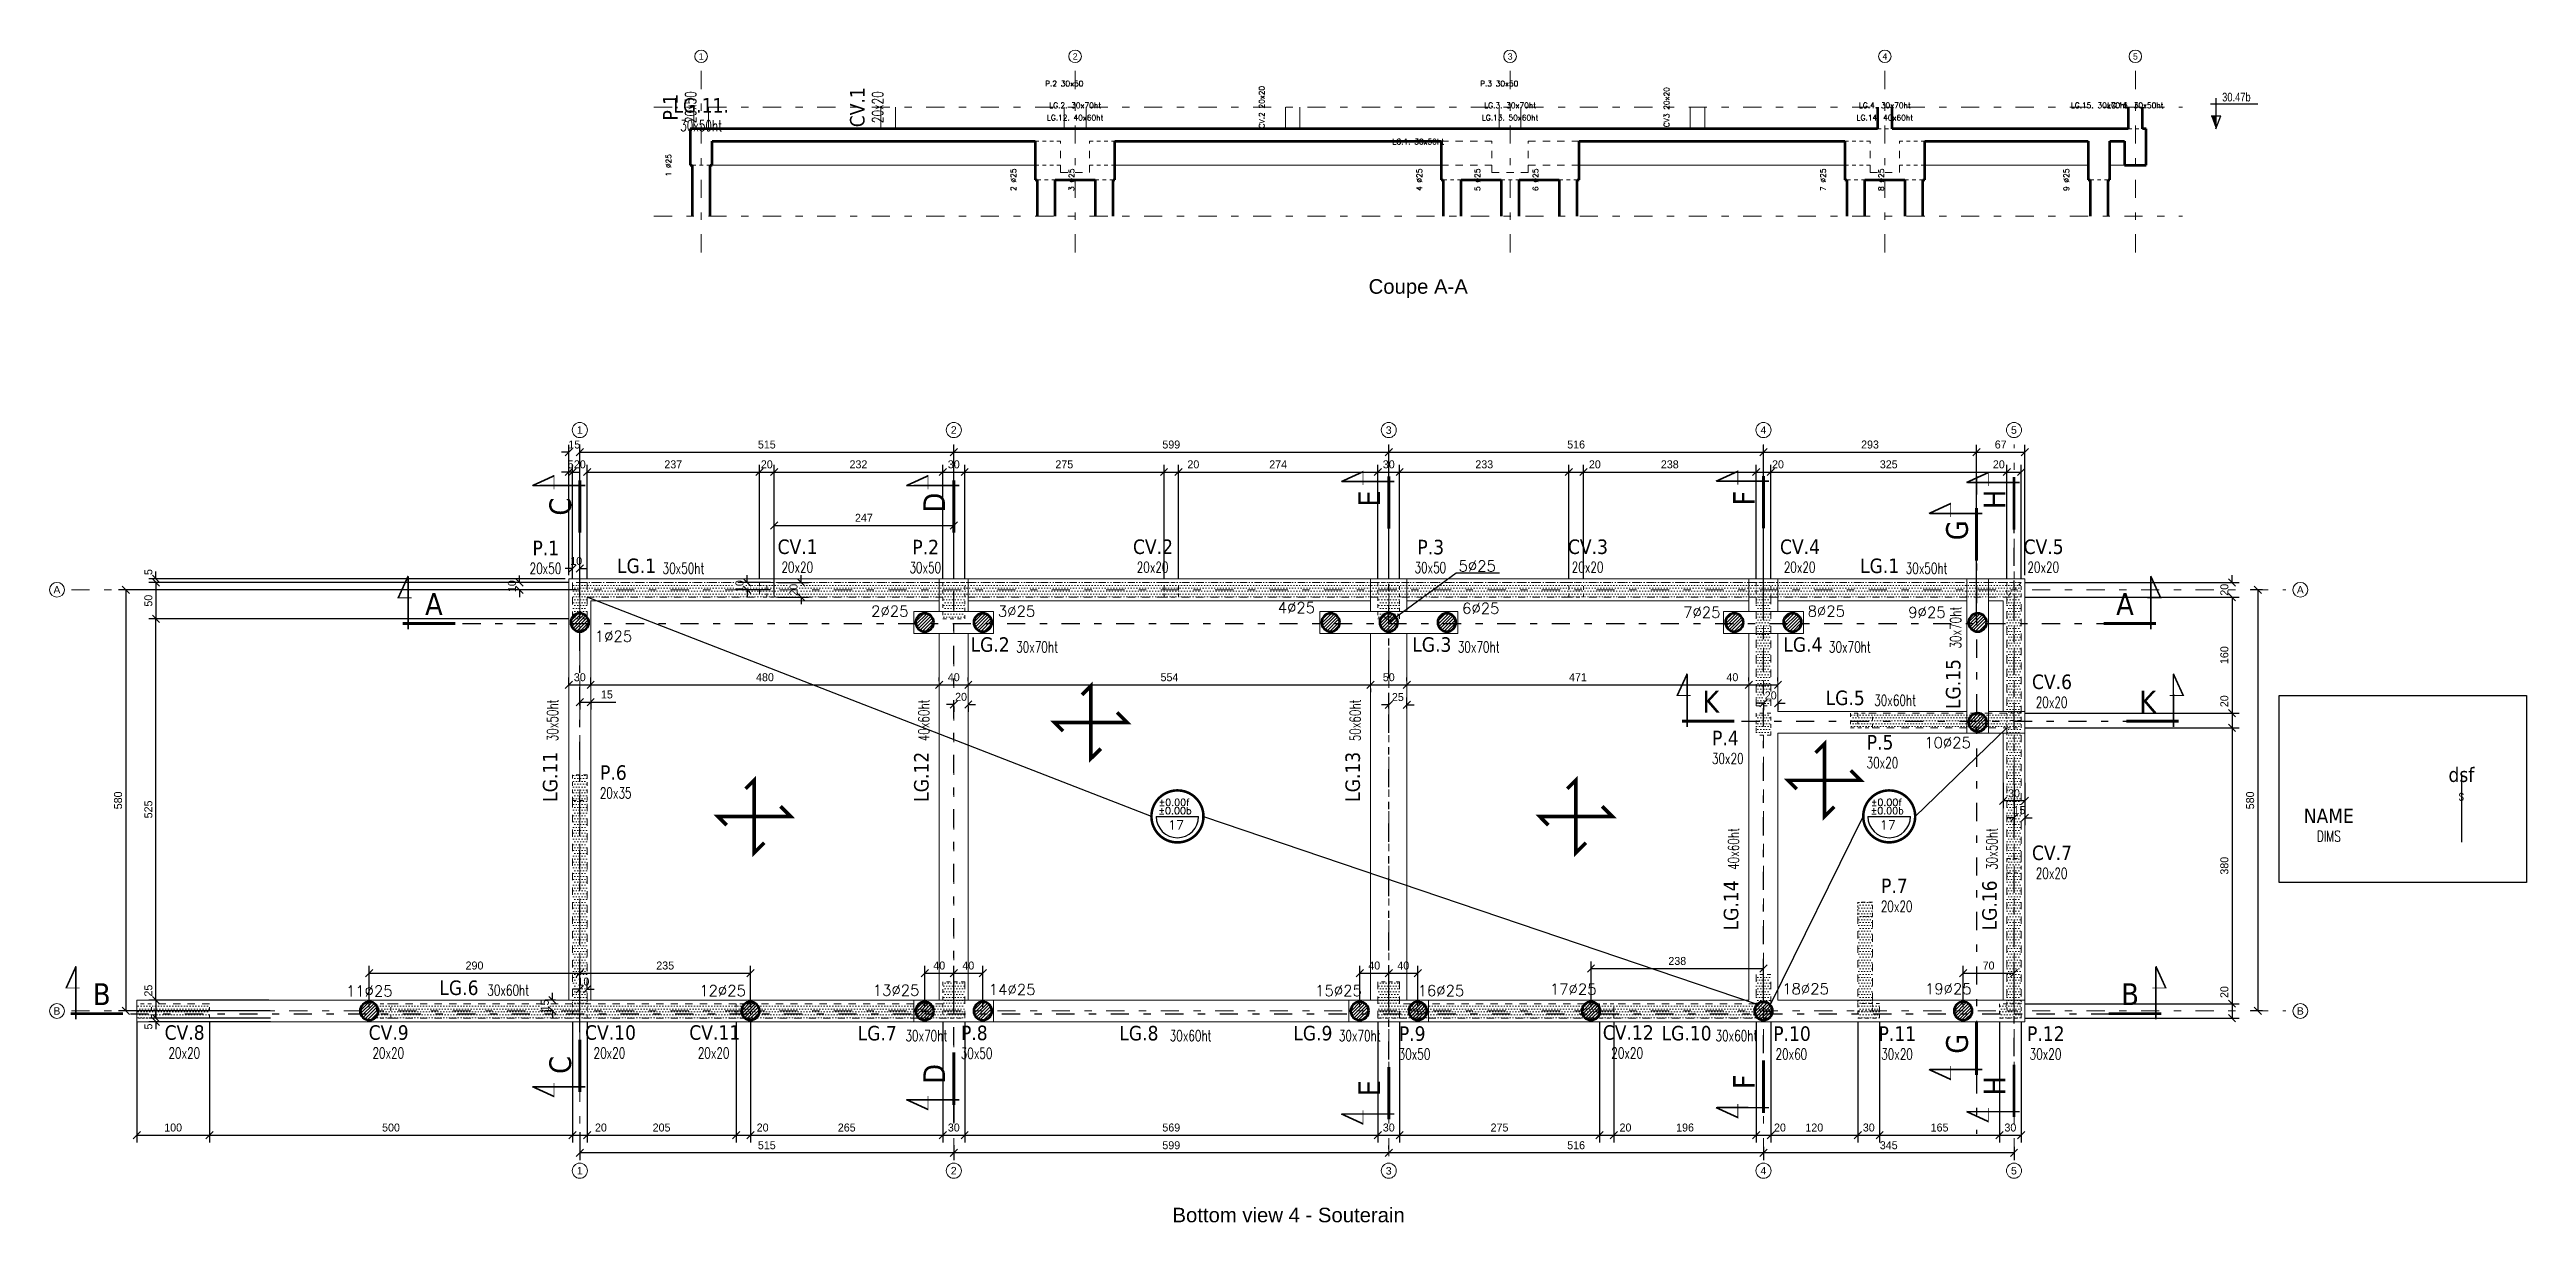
# Model space of a CAD drawing. Header units: centimetres. Extents: x -4069 to 1403, y -6242 to 452.
# Drawn here: x -4069 to -658, y -1270 to 345 of the extents above; entities that cross this region are included whole.
import ezdxf
from ezdxf.enums import TextEntityAlignment as Align

# ---------------------------------------------------------------- set-up
doc = ezdxf.new("R2010")
doc.units = ezdxf.units.CM
doc.header["$LTSCALE"] = 100
doc.linetypes.add('GrDotted', pattern=[0.4, 0.1, -0.1, 0.1, -0.1])
doc.linetypes.add('GrFeatureAxis', pattern=[0.85, 0.25, -0.2, 0.1, -0.2, 0.1])
for name, color, linetype in [('COTATION', 1, 'Continuous'), ('farges. Bottom view 4 - Souterain', 7, 'Continuous'), ('farges. Coupe A-A', 7, 'Continuous'), ('K_SYM_M_farges_Bottom view 4 - Souterain Coupe A-A Coupe B-B Coupe C-C Coupe D-D Coupe E-E Coupe F-F Coupe G-G Coupe H-H Coupe K-K', 7, 'Continuous'), ('STR_LABEL', 20, 'Continuous'), ('STR_TXT', 102, 'Continuous')]:
    doc.layers.add(name, color=color, linetype=linetype)
doc.styles.add('EPAIS', font='TAHOMA.TTF')
doc.styles.add('FIN', font='romans.shx')
doc.styles.add('GrGrid', font='ARIAL.TTF', dxfattribs={"height": 17})
doc.styles.add('GrTitleDrawing', font='swissli.ttf', dxfattribs={"height": 20})
doc.styles.add('STR-FIN', font='ROMANS')
doc.dimstyles.new('BRUNO-502', dxfattribs={"dimtxt": 11, "dimasz": 10, "dimexe": 10, "dimexo": 5, "dimgap": 5, "dimtad": 1, "dimdec": 0, "dimzin": 0, "dimdsep": 46, "dimtxsty": 'Standard', "dimblk": 'OBLIQUE', "dimcen": 0, "dimclrt": 7, "dimadec": 0, "dimazin": 0, "dimtfac": 1, "dimtdec": 0, "dimtix": 1, "dimtofl": 0, "dimtmove": 0, "dimatfit": 3, "dimldrblk": 'OBLIQUE', "dimfxl": 0, "dimtolj": 1, "dimtzin": 0, "dimarcsym": 0})

msp = doc.modelspace()

# ---------------------------------------------------------------- texts
at = {"layer": 'farges. Bottom view 4 - Souterain', "color": 5, "linetype": 'Continuous', "lineweight": -3, "style": 'GrGrid'}
for s, height, p in [('1', 10.4, (-3343, -184.1)), ('2', 10.4, (-2828, -184.1)), ('3', 10.4, (-2229, -184.2)), ('4', 10.4, (-1713, -184.1)), ('5', 10.4, (-1368, -184.1)), ('A', 10.2, (-4063.7, -404)), ('A', 10.2, (-974.4, -404)), ('B', 10.2, (-4063.7, -984)), ('B', 10.2, (-974.3, -984)), ('1', 10.4, (-3343, -1204.1)), ('2', 10.4, (-2828, -1204.1)), ('3', 10.4, (-2229, -1204.2)), ('4', 10.4, (-1713, -1204.1)), ('5', 10.4, (-1368, -1204.1))]:
    msp.add_text(s, height=height, dxfattribs=at).set_placement(p)
at = {"layer": 'farges. Bottom view 4 - Souterain', "color": 7, "linetype": 'Continuous', "lineweight": -3, "insert": (-2362.8, -1249.9), "char_height": 20, "attachment_point": 2, "style": 'GrTitleDrawing'}
msp.add_mtext('Bottom view 4 - Souterain', dxfattribs=at)
at = {"layer": 'farges. Coupe A-A', "color": 5, "linetype": 'Continuous', "lineweight": -3, "style": 'GrGrid'}
for s, p in [('1', (-3175.1, 331.3)), ('2', (-2660.1, 331.3)), ('3', (-2061.1, 331.2)), ('4', (-1545.1, 331.3)), ('5', (-1200.1, 331.3))]:
    msp.add_text(s, height=8.69, dxfattribs=at).set_placement(p)
at = {"layer": 'farges. Coupe A-A', "color": 7, "linetype": 'Continuous', "lineweight": -3, "insert": (-2184.3, 28.8), "char_height": 20, "attachment_point": 2, "style": 'GrTitleDrawing'}
msp.add_mtext('Coupe A-A', dxfattribs=at)
at = {"layer": 'K_SYM_M_farges_Bottom view 4 - Souterain Coupe A-A Coupe B-B Coupe C-C Coupe D-D Coupe E-E Coupe F-F Coupe G-G Coupe H-H Coupe K-K', "color": 7, "linetype": 'Continuous', "lineweight": -3, "char_height": 7.5, "attachment_point": 5}
for s, insert in [('{\\Fsimplex.shx|c0|c0;P.2 30x50}', (-2671.8, 298.2)), ('{\\Fsimplex.shx|c0|c0;P.3 30x50}', (-2072.8, 298.2)), ('{\\Fsimplex.shx|c0|c0;LG.12. 40x60ht}', (-2656.8, 251.2)), ('{\\Fsimplex.shx|c0|c0;LG.2. 30x70ht}', (-2656.8, 268.2)), ('{\\Fsimplex.shx|c0|c0;LG.13. 50x60ht}', (-2057.8, 251.2)), ('{\\Fsimplex.shx|c0|c0;LG.3. 30x70ht}', (-2057.8, 268.2)), ('{\\Fsimplex.shx|c0|c0;LG.14. 40x60ht}', (-1541.8, 251.2)), ('{\\Fsimplex.shx|c0|c0;LG.4. 30x70ht}', (-1541.8, 268.2)), ('{\\Fsimplex.shx|c0|c0;LG.15. 30x70ht}', (-1246.8, 268.2)), ('{\\Fsimplex.shx|c0|c0;LG.16. 30x50ht}', (-1196.8, 268.2)), ('{\\Fsimplex.shx|c0|c0;LG.1. 30x50ht}', (-2184.3, 218.2))]:
    msp.add_mtext(s, dxfattribs=dict(at, insert=insert))
at = {"layer": 'K_SYM_M_farges_Bottom view 4 - Souterain Coupe A-A Coupe B-B Coupe C-C Coupe D-D Coupe E-E Coupe F-F Coupe G-G Coupe H-H Coupe K-K', "color": 7, "linetype": 'Continuous', "lineweight": -3, "char_height": 7.5, "attachment_point": 5, "rotation": 90}
for s, insert in [('{\\Fsimplex.shx|c0|c0;CV.2 20x20}', (-2399.8, 265.7)), ('{\\Fsimplex.shx|c0|c0;CV3 20x20}', (-1842.3, 265.7)), ('{\\Fsimplex.shx|c0|c0;1 %%c25}', (-3216.8, 185.7)), ('{\\Fsimplex.shx|c0|c0;2 %%c25}', (-2741.8, 165.7)), ('{\\Fsimplex.shx|c0|c0;3 %%c25}', (-2661.8, 165.7)), ('{\\Fsimplex.shx|c0|c0;4 %%c25}', (-2182.8, 165.7)), ('{\\Fsimplex.shx|c0|c0;5 %%c25}', (-2102.8, 165.7)), ('{\\Fsimplex.shx|c0|c0;6 %%c25}', (-2022.8, 165.7)), ('{\\Fsimplex.shx|c0|c0;7 %%c25}', (-1626.8, 165.7)), ('{\\Fsimplex.shx|c0|c0;8 %%c25}', (-1546.8, 165.7)), ('{\\Fsimplex.shx|c0|c0;9 %%c25}', (-1291.8, 165.7))]:
    msp.add_mtext(s, dxfattribs=dict(at, insert=insert))
at = {"layer": 'STR_LABEL', "linetype": 'Continuous', "style": 'STR-FIN'}
for s, height, p in [('±0.00b', 9.6, (-2542.1, -708)), ('±0.00f', 9.6, (-2541.8, -696.3)), ('±0.00b', 9.6, (-1561.3, -708)), ('±0.00f', 9.6, (-1561, -696.3)), ('17', 12.8, (-2528.7, -729.2)), ('17', 12.8, (-1548.6, -729.2))]:
    msp.add_text(s, height=height, rotation=360, dxfattribs=at).set_placement(p)
at = {"layer": 'STR_TXT', "width": 0.8}
msp.add_text('30.47b', height=12, rotation=0.0001, dxfattribs=at).set_placement((-1077.3, 279.6), align=Align.MIDDLE_LEFT)
at = {"layer": 'STR_TXT', "color": 4, "style": 'EPAIS'}
for s, rotation, p in [('D', 90, (-2850.8, -278.8, -1616.2)), ('E', 90, (-2251.8, -273.2, -1616.2)), ('F', 90, (-1735.8, -272.6, -1616.2)), ('H', 90, (-1390.8, -274.4, -1616.2)), ('C ', 90, (-3365.8, -278.8, -1616.2)), ('G', 90, (-1442.4, -317, -1616.2)), ('A', 360, (-3539.8, -418.5, -1616.2)), ('K', 360, (-1781.5, -553, -1616.2)), ('B', 360, (-3997.2, -955.8, -1616.2)), ('G', 90, (-1442.4, -1024.1, -1616.2)), ('C ', 90, (-3365.8, -1047.6, -1616.2)), ('D', 90, (-2850.8, -1065.5, -1616.2)), ('E', 90, (-2251.8, -1085.3, -1616.2)), ('F', 90, (-1735.8, -1076.5, -1616.2)), ('H', 90, (-1390.8, -1082.1, -1616.2))]:
    msp.add_text(s, height=30, rotation=rotation, dxfattribs=at).set_placement(p, align=Align.MIDDLE_CENTER)
at = {"layer": 'STR_TXT', "style": 'EPAIS'}
for s, p in [('P.1', (-3385.7, -341.3, 188)), ('CV.1', (-3039, -339.6, 188)), ('P.2', (-2862.6, -340.1, 188)), ('CV.2', (-2549.6, -339.6, 188)), ('P.3', (-2167.1, -340.1, 188)), ('CV.3', (-1950.6, -339.6, 188)), ('CV.4', (-1658.6, -339.6, 188)), ('CV.5', (-1323.1, -339.6, 188)), ('LG.1', (-3260.7, -365.9, 188)), ('LG.1', (-1548.9, -365.9, 188)), ('LG.2', (-2773.9, -474.3, 188)), ('LG.3', (-2165.6, -474.3, 188)), ('LG.4', (-1654.6, -474.3, 188)), ('LG.5', (-1596.4, -547.7, 188)), ('CV.6', (-1311.6, -525.6, 188)), ('P.4', (-1761.3, -603, 188)), ('P.5', (-1548.3, -608.9, 188)), ('P.6', (-3292.6, -650.6, 188)), ('CV.7', (-1311.6, -761.1, 188)), ('P.7', (-1528.6, -806.6, 188)), ('LG.6', (-3505.3, -946.9, 188)), ('CV.8', (-3883.1, -1008.6, 188)), ('CV.9', (-3602.1, -1008.6, 188)), ('CV.10', (-3296.6, -1008.6, 188)), ('CV.11', (-3153.1, -1008.6, 188)), ('LG.7', (-2929.3, -1009.5, 188)), ('P.8', (-2795.6, -1009.1, 188)), ('LG.8', (-2569, -1009.5, 188)), ('LG.9', (-2329.4, -1009.5, 188)), ('P.9', (-2192.6, -1010.1, 188)), ('CV.12', (-1895.1, -1008.6, 188)), ('LG.10', (-1814.8, -1009.5, 188)), ('P.10', (-1669.6, -1010.1, 188)), ('P.11', (-1524.6, -1010.1, 188)), ('P.12', (-1320.1, -1010.1, 188))]:
    msp.add_text(s, height=20, dxfattribs=at).set_placement(p, align=Align.MIDDLE_CENTER)
at = {"layer": 'STR_TXT', "style": 'FIN', "width": 0.7}
for s, p in [('20x50 ', (-3382.6, -381.5, 188)), ('30x50ht', (-3196.1, -381.3)), ('20x20 ', (-3035.8, -379.8, 188)), ('30x50 ', (-2859.5, -380.3, 188)), ('20x20 ', (-2546.5, -379.8, 188)), ('30x50 ', (-2164, -380.3, 188)), ('20x20 ', (-1947.5, -379.8, 188)), ('20x20 ', (-1655.5, -379.8, 188)), ('30x50ht', (-1484.2, -381.3)), ('20x20 ', (-1320, -379.8, 188)), ('30x70ht', (-2709.2, -489.7)), ('30x70ht', (-2101, -489.7)), ('30x70ht', (-1589.9, -489.7)), ('30x60ht', (-1527.6, -563.1)), ('20x20 ', (-1308.5, -565.8, 188)), ('30x20', (-1758.1, -643.3, 188)), ('30x20', (-1545.1, -649.1, 188)), ('20x35', (-3289.5, -690.8, 188)), ('20x20 ', (-1308.5, -801.3, 188)), ('20x20', (-1525.5, -846.8, 188)), ('30x60ht ', (-3433.9, -962.3)), ('30x70ht ', (-2858, -1025)), ('30x60ht', (-2497.7, -1025)), ('30x70ht', (-2264.8, -1025)), ('30x60ht', (-1746.1, -1025)), ('20x20 ', (-3879.9, -1048.8, 188)), ('20x20 ', (-3599, -1048.8, 188)), ('20x20 ', (-3294.5, -1048.8, 188)), ('20x20 ', (-3151, -1048.8, 188)), ('30x50', (-2792.5, -1049.3, 188)), ('30x50', (-2189.5, -1050.3, 188)), ('20x20 ', (-1893, -1048.8, 188)), ('20x60', (-1670.5, -1050.3, 188)), ('30x20', (-1525, -1050.3, 188)), ('30x20', (-1320.5, -1050.3, 188))]:
    msp.add_text(s, height=15, dxfattribs=at).set_placement(p, align=Align.BOTTOM_CENTER)
at = {"layer": 'STR_TXT', "color": 4, "style": 'EPAIS'}
for s, p in [('A', (-1211.1, -418.5, -1616.2)), ('K', (-1180, -553, -1616.2)), ('B', (-1204, -955.8, -1616.2))]:
    msp.add_text(s, height=30, dxfattribs=at).set_placement(p, align=Align.MIDDLE_CENTER)
at = {"layer": 'STR_TXT', "style": 'FIN', "width": 0.7}
for s, p in [('30x70ht ', (-1432.3, -447.4)), ('30x50ht ', (-3364.4, -575.1)), ('40x60ht ', (-2853.1, -575.1)), ('50x60ht ', (-2259.1, -575.1)), ('40x60ht ', (-1738.1, -752.2)), ('30x50ht ', (-1382.3, -752.2))]:
    msp.add_text(s, height=15, rotation=90, dxfattribs=at).set_placement(p, align=Align.BOTTOM_CENTER)
at = {"layer": 'STR_TXT', "style": 'EPAIS'}
for s, p in [('LG.15', (-1447.7, -528.7, 188)), ('LG.11', (-3379.8, -656.5, 188)), ('LG.12', (-2868.6, -656.5, 188)), ('LG.13', (-2274.6, -656.5, 188)), ('LG.14', (-1753.6, -833.6, 188)), ('LG.16', (-1397.7, -833.6, 188))]:
    msp.add_text(s, height=20, rotation=90, dxfattribs=at).set_placement(p, align=Align.MIDDLE_CENTER)
at = {"layer": 'STR_TXT', "char_height": 15, "attachment_point": 5, "style": 'FIN'}
for s, insert in [('{\\Fsimplex|c0;5%%C25}', (-2103.1, -366.2)), ('{\\Fsimplex|c0;2%%C25}', (-2912, -428.4)), ('{\\Fsimplex|c0;3%%C25}', (-2737.4, -428.3)), ('{\\Fsimplex|c0;4%%C25}', (-2352.1, -423.5)), ('{\\Fsimplex|c0;6%%C25}', (-2098.2, -424.5)), ('{\\Fsimplex|c0;7%%C25}', (-1793.8, -429.9)), ('{\\Fsimplex|c0;8%%C25}', (-1622.4, -428.4)), ('{\\Fsimplex|c0;9%%C25}', (-1483.8, -429.9)), ('{\\Fsimplex|c0;1%%C25}', (-3292.5, -463)), ('{\\Fsimplex|c0;10%%C25}', (-1455.4, -609.4)), ('{\\Fsimplex|c0;11%%C25}', (-3628.8, -951.5)), ('{\\Fsimplex|c0;12%%C25}', (-3142.3, -951)), ('{\\Fsimplex|c0;13%%C25}', (-2903.3, -950.4)), ('{\\Fsimplex|c0;14%%C25}', (-2743.5, -949.4)), ('{\\Fsimplex|c0;15%%C25}', (-2294.1, -950.9)), ('{\\Fsimplex|c0;16%%C25}', (-2153, -950.9)), ('{\\Fsimplex|c0;17%%C25}', (-1970.9, -948.9)), ('{\\Fsimplex|c0;18%%C25}', (-1650.9, -948.4)), ('{\\Fsimplex|c0;19%%C25}', (-1454.4, -948.4))]:
    msp.add_mtext(s, dxfattribs=dict(at, insert=insert))
at = {"layer": 'STR_TXT', "style": 'EPAIS'}
msp.add_attdef('NAME', text='', height=20, dxfattribs=at).set_placement((-930.4, -710.2), align=Align.MIDDLE_CENTER)
at = {"layer": 'STR_TXT', "style": 'FIN', "width": 0.7}
msp.add_attdef('DIMS', text='', height=15, dxfattribs=at).set_placement((-930.4, -750.2), align=Align.BOTTOM_CENTER)

# ---------------------------------------------------------------- blocks, each defined once
blk = doc.blocks.new('_OBLIQUE')
at = {"color": 0, "linetype": 'ByBlock'}
blk.add_line((-0.5, -0.5), (0.5, 0.5), dxfattribs=at)
blk = doc.blocks.new('*D5')
at = {"layer": 'COTATION', "color": 0, "lineweight": -2}
for p, q in [((-3338.9, -378.9), (-3338.9, -199.4)), ((-2823.9, -383.9), (-2823.9, -199.4)), ((-3338.9, -209.4), (-2823.9, -209.4))]:
    blk.add_line(p, q, dxfattribs=at)
at = {"layer": 'DEFPOINTS', "color": 0}
for p in [(-2823.9, -209.4), (-3338.9, -383.9), (-2823.9, -388.9)]:
    blk.add_point(p, dxfattribs=at)
at = {"layer": 'COTATION', "color": 0, "lineweight": -2, "xscale": 10, "yscale": 10, "zscale": 10, "rotation": 180}
blk.add_blockref('_OBLIQUE', (-3338.9, -209.4), dxfattribs=at)
at = {"layer": 'COTATION', "color": 0, "lineweight": -2, "xscale": 10, "yscale": 10, "zscale": 10}
blk.add_blockref('_OBLIQUE', (-2823.9, -209.4), dxfattribs=at)
at = {"layer": 'COTATION', "color": 7, "insert": (-3081.4, -198.9), "char_height": 11, "attachment_point": 5}
blk.add_mtext('\\A1;515', dxfattribs=at)
blk = doc.blocks.new('*D6')
at = {"layer": 'COTATION', "color": 0, "lineweight": -2}
for p, q in [((-2823.9, -383.9), (-2823.9, -199.4)), ((-2224.9, -383.9), (-2224.9, -199.4)), ((-2823.9, -209.4), (-2224.9, -209.4))]:
    blk.add_line(p, q, dxfattribs=at)
at = {"layer": 'DEFPOINTS', "color": 0}
for p in [(-2224.9, -209.4), (-2823.9, -388.9), (-2224.9, -388.9)]:
    blk.add_point(p, dxfattribs=at)
at = {"layer": 'COTATION', "color": 0, "lineweight": -2, "xscale": 10, "yscale": 10, "zscale": 10, "rotation": 180}
blk.add_blockref('_OBLIQUE', (-2823.9, -209.4), dxfattribs=at)
at = {"layer": 'COTATION', "color": 0, "lineweight": -2, "xscale": 10, "yscale": 10, "zscale": 10}
blk.add_blockref('_OBLIQUE', (-2224.9, -209.4), dxfattribs=at)
at = {"layer": 'COTATION', "color": 7, "insert": (-2524.4, -198.9), "char_height": 11, "attachment_point": 5}
blk.add_mtext('\\A1;599', dxfattribs=at)
blk = doc.blocks.new('*D7')
at = {"layer": 'COTATION', "color": 0, "lineweight": -2}
for p, q in [((-2224.9, -383.9), (-2224.9, -199.4)), ((-1708.9, -440.4), (-1708.9, -199.4)), ((-2224.9, -209.4), (-1708.9, -209.4))]:
    blk.add_line(p, q, dxfattribs=at)
at = {"layer": 'DEFPOINTS', "color": 0}
for p in [(-1708.9, -209.4), (-2224.9, -388.9), (-1708.9, -445.4)]:
    blk.add_point(p, dxfattribs=at)
at = {"layer": 'COTATION', "color": 0, "lineweight": -2, "xscale": 10, "yscale": 10, "zscale": 10, "rotation": 180}
blk.add_blockref('_OBLIQUE', (-2224.9, -209.4), dxfattribs=at)
at = {"layer": 'COTATION', "color": 0, "lineweight": -2, "xscale": 10, "yscale": 10, "zscale": 10}
blk.add_blockref('_OBLIQUE', (-1708.9, -209.4), dxfattribs=at)
at = {"layer": 'COTATION', "color": 7, "insert": (-1966.9, -198.9), "char_height": 11, "attachment_point": 5}
blk.add_mtext('\\A1;516', dxfattribs=at)
blk = doc.blocks.new('*D8')
at = {"layer": 'COTATION', "color": 0, "lineweight": -2}
for p, q in [((-1708.9, -440.4), (-1708.9, -199.4)), ((-1415.6, -440.4), (-1415.6, -199.4)), ((-1708.9, -209.4), (-1415.6, -209.4))]:
    blk.add_line(p, q, dxfattribs=at)
at = {"layer": 'DEFPOINTS', "color": 0}
for p in [(-1415.6, -209.4), (-1708.9, -445.4), (-1415.6, -445.4)]:
    blk.add_point(p, dxfattribs=at)
at = {"layer": 'COTATION', "color": 0, "lineweight": -2, "xscale": 10, "yscale": 10, "zscale": 10, "rotation": 180}
blk.add_blockref('_OBLIQUE', (-1708.9, -209.4), dxfattribs=at)
at = {"layer": 'COTATION', "color": 0, "lineweight": -2, "xscale": 10, "yscale": 10, "zscale": 10}
blk.add_blockref('_OBLIQUE', (-1415.6, -209.4), dxfattribs=at)
at = {"layer": 'COTATION', "color": 7, "insert": (-1562.2, -198.9), "char_height": 11, "attachment_point": 5}
blk.add_mtext('\\A1;293', dxfattribs=at)
blk = doc.blocks.new('*D9')
at = {"layer": 'COTATION', "color": 0, "lineweight": -2}
for p, q in [((-1415.6, -440.4), (-1415.6, -199.4)), ((-1348.9, -378.9), (-1348.9, -199.4)), ((-1415.6, -209.4), (-1348.9, -209.4))]:
    blk.add_line(p, q, dxfattribs=at)
at = {"layer": 'DEFPOINTS', "color": 0}
for p in [(-1348.9, -209.4), (-1348.9, -383.9), (-1415.6, -445.4)]:
    blk.add_point(p, dxfattribs=at)
at = {"layer": 'COTATION', "color": 0, "lineweight": -2, "xscale": 10, "yscale": 10, "zscale": 10, "rotation": 180}
blk.add_blockref('_OBLIQUE', (-1415.6, -209.4), dxfattribs=at)
at = {"layer": 'COTATION', "color": 0, "lineweight": -2, "xscale": 10, "yscale": 10, "zscale": 10}
blk.add_blockref('_OBLIQUE', (-1348.9, -209.4), dxfattribs=at)
at = {"layer": 'COTATION', "color": 7, "insert": (-1382.2, -198.9), "char_height": 11, "attachment_point": 5}
blk.add_mtext('\\A1;67', dxfattribs=at)
blk = doc.blocks.new('*D10')
at = {"layer": 'COTATION', "color": 0, "lineweight": -2}
for p, q in [((-3353.9, -378.9), (-3353.9, -199.4)), ((-3338.9, -378.9), (-3338.9, -199.4)), ((-3353.9, -209.4), (-3363.9, -209.4)), ((-3338.9, -209.4), (-3328.9, -209.4))]:
    blk.add_line(p, q, dxfattribs=at)
at = {"layer": 'DEFPOINTS', "color": 0}
for p in [(-3353.9, -209.4), (-3353.9, -383.9), (-3338.9, -383.9)]:
    blk.add_point(p, dxfattribs=at)
at = {"layer": 'COTATION', "color": 0, "lineweight": -2, "xscale": 10, "yscale": 10, "zscale": 10}
blk.add_blockref('_OBLIQUE', (-3353.9, -209.4), dxfattribs=at)
at = {"layer": 'COTATION', "color": 0, "lineweight": -2, "xscale": 10, "yscale": 10, "zscale": 10, "rotation": 180}
blk.add_blockref('_OBLIQUE', (-3338.9, -209.4), dxfattribs=at)
at = {"layer": 'COTATION', "color": 7, "insert": (-3346.4, -198.9), "char_height": 11, "attachment_point": 5}
blk.add_mtext('\\A1;15', dxfattribs=at)
blk = doc.blocks.new('*D11')
at = {"layer": 'COTATION', "color": 0, "lineweight": -2}
for p, q in [((-3353.9, -530.6), (-3353.9, -519.9)), ((-3353.9, -529.9), (-3323.9, -529.9)), ((-3323.9, -530.6), (-3323.9, -519.9))]:
    blk.add_line(p, q, dxfattribs=at)
at = {"layer": 'DEFPOINTS', "color": 0}
for p in [(-3353.9, -535.6), (-3323.9, -529.9), (-3323.9, -535.6)]:
    blk.add_point(p, dxfattribs=at)
at = {"layer": 'COTATION', "color": 0, "lineweight": -2, "xscale": 10, "yscale": 10, "zscale": 10, "rotation": 180}
blk.add_blockref('_OBLIQUE', (-3353.9, -529.9), dxfattribs=at)
at = {"layer": 'COTATION', "color": 0, "lineweight": -2, "xscale": 10, "yscale": 10, "zscale": 10}
blk.add_blockref('_OBLIQUE', (-3323.9, -529.9), dxfattribs=at)
at = {"layer": 'COTATION', "color": 7, "insert": (-3338.9, -519.4), "char_height": 11, "attachment_point": 5}
blk.add_mtext('\\A1;30', dxfattribs=at)
blk = doc.blocks.new('*D12')
at = {"layer": 'COTATION', "color": 0, "lineweight": -2}
for p, q in [((-3323.9, -530.6), (-3323.9, -519.9)), ((-3323.9, -529.9), (-2843.9, -529.9)), ((-2843.9, -524.9), (-2843.9, -519.9))]:
    blk.add_line(p, q, dxfattribs=at)
at = {"layer": 'DEFPOINTS', "color": 0}
for p in [(-3323.9, -535.6), (-2843.9, -529.9), (-2843.9, -529.9)]:
    blk.add_point(p, dxfattribs=at)
at = {"layer": 'COTATION', "color": 0, "lineweight": -2, "xscale": 10, "yscale": 10, "zscale": 10, "rotation": 180}
blk.add_blockref('_OBLIQUE', (-3323.9, -529.9), dxfattribs=at)
at = {"layer": 'COTATION', "color": 0, "lineweight": -2, "xscale": 10, "yscale": 10, "zscale": 10}
blk.add_blockref('_OBLIQUE', (-2843.9, -529.9), dxfattribs=at)
at = {"layer": 'COTATION', "color": 7, "insert": (-3083.9, -519.4), "char_height": 11, "attachment_point": 5}
blk.add_mtext('\\A1;480', dxfattribs=at)
blk = doc.blocks.new('*D13')
at = {"layer": 'COTATION', "color": 0, "lineweight": -2}
for p, q in [((-2843.9, -524.9), (-2843.9, -519.9)), ((-2843.9, -529.9), (-2803.9, -529.9)), ((-2803.9, -524.9), (-2803.9, -519.9))]:
    blk.add_line(p, q, dxfattribs=at)
at = {"layer": 'DEFPOINTS', "color": 0}
for p in [(-2843.9, -529.9), (-2803.9, -529.9), (-2803.9, -529.9)]:
    blk.add_point(p, dxfattribs=at)
at = {"layer": 'COTATION', "color": 0, "lineweight": -2, "xscale": 10, "yscale": 10, "zscale": 10, "rotation": 180}
blk.add_blockref('_OBLIQUE', (-2843.9, -529.9), dxfattribs=at)
at = {"layer": 'COTATION', "color": 0, "lineweight": -2, "xscale": 10, "yscale": 10, "zscale": 10}
blk.add_blockref('_OBLIQUE', (-2803.9, -529.9), dxfattribs=at)
at = {"layer": 'COTATION', "color": 7, "insert": (-2823.9, -519.4), "char_height": 11, "attachment_point": 5}
blk.add_mtext('\\A1;40', dxfattribs=at)
blk = doc.blocks.new('*D14')
at = {"layer": 'COTATION', "color": 0, "lineweight": -2}
for p, q in [((-2803.9, -524.9), (-2803.9, -519.9)), ((-2803.9, -529.9), (-2249.9, -529.9)), ((-2249.9, -534.9), (-2249.9, -539.9))]:
    blk.add_line(p, q, dxfattribs=at)
at = {"layer": 'DEFPOINTS', "color": 0}
for p in [(-2803.9, -529.9), (-2249.9, -529.9), (-2249.9, -529.9)]:
    blk.add_point(p, dxfattribs=at)
at = {"layer": 'COTATION', "color": 0, "lineweight": -2, "xscale": 10, "yscale": 10, "zscale": 10, "rotation": 180}
blk.add_blockref('_OBLIQUE', (-2803.9, -529.9), dxfattribs=at)
at = {"layer": 'COTATION', "color": 0, "lineweight": -2, "xscale": 10, "yscale": 10, "zscale": 10}
blk.add_blockref('_OBLIQUE', (-2249.9, -529.9), dxfattribs=at)
at = {"layer": 'COTATION', "color": 7, "insert": (-2526.9, -519.4), "char_height": 11, "attachment_point": 5}
blk.add_mtext('\\A1;554', dxfattribs=at)
blk = doc.blocks.new('*D15')
at = {"layer": 'COTATION', "color": 0, "lineweight": -2}
for p, q in [((-2249.9, -529.9), (-2199.9, -529.9)), ((-2249.9, -534.9), (-2249.9, -539.9)), ((-2199.9, -524.9), (-2199.9, -519.9))]:
    blk.add_line(p, q, dxfattribs=at)
at = {"layer": 'DEFPOINTS', "color": 0}
for p in [(-2249.9, -529.9), (-2199.9, -529.9), (-2199.9, -529.9)]:
    blk.add_point(p, dxfattribs=at)
at = {"layer": 'COTATION', "color": 0, "lineweight": -2, "xscale": 10, "yscale": 10, "zscale": 10, "rotation": 180}
blk.add_blockref('_OBLIQUE', (-2249.9, -529.9), dxfattribs=at)
at = {"layer": 'COTATION', "color": 0, "lineweight": -2, "xscale": 10, "yscale": 10, "zscale": 10}
blk.add_blockref('_OBLIQUE', (-2199.9, -529.9), dxfattribs=at)
at = {"layer": 'COTATION', "color": 7, "insert": (-2224.9, -519.4), "char_height": 11, "attachment_point": 5}
blk.add_mtext('\\A1;50', dxfattribs=at)
blk = doc.blocks.new('*D16')
at = {"layer": 'COTATION', "color": 0, "lineweight": -2}
for p, q in [((-2199.9, -524.9), (-2199.9, -519.9)), ((-2199.9, -529.9), (-1728.9, -529.9)), ((-1728.9, -524.9), (-1728.9, -519.9))]:
    blk.add_line(p, q, dxfattribs=at)
at = {"layer": 'DEFPOINTS', "color": 0}
for p in [(-2199.9, -529.9), (-1728.9, -529.9), (-1728.9, -529.9)]:
    blk.add_point(p, dxfattribs=at)
at = {"layer": 'COTATION', "color": 0, "lineweight": -2, "xscale": 10, "yscale": 10, "zscale": 10, "rotation": 180}
blk.add_blockref('_OBLIQUE', (-2199.9, -529.9), dxfattribs=at)
at = {"layer": 'COTATION', "color": 0, "lineweight": -2, "xscale": 10, "yscale": 10, "zscale": 10}
blk.add_blockref('_OBLIQUE', (-1728.9, -529.9), dxfattribs=at)
at = {"layer": 'COTATION', "color": 7, "insert": (-1964.4, -519.4), "char_height": 11, "attachment_point": 5}
blk.add_mtext('\\A1;471', dxfattribs=at)
blk = doc.blocks.new('*D17')
at = {"layer": 'COTATION', "color": 0, "lineweight": -2}
for p, q in [((-1728.9, -524.9), (-1728.9, -519.9)), ((-1728.9, -529.9), (-1688.9, -529.9)), ((-1688.9, -524.9), (-1688.9, -519.9))]:
    blk.add_line(p, q, dxfattribs=at)
at = {"layer": 'DEFPOINTS', "color": 0}
for p in [(-1728.9, -529.9), (-1688.9, -529.9), (-1688.9, -529.9)]:
    blk.add_point(p, dxfattribs=at)
at = {"layer": 'COTATION', "color": 0, "lineweight": -2, "xscale": 10, "yscale": 10, "zscale": 10, "rotation": 180}
blk.add_blockref('_OBLIQUE', (-1728.9, -529.9), dxfattribs=at)
at = {"layer": 'COTATION', "color": 0, "lineweight": -2, "xscale": 10, "yscale": 10, "zscale": 10}
blk.add_blockref('_OBLIQUE', (-1688.9, -529.9), dxfattribs=at)
at = {"layer": 'COTATION', "color": 7, "insert": (-1751.7, -519.4), "char_height": 11, "attachment_point": 5}
blk.add_mtext('\\A1;40', dxfattribs=at)
blk = doc.blocks.new('*D18')
at = {"layer": 'COTATION', "color": 0, "lineweight": -2}
for p, q in [((-3348.9, -369.7), (-3358.9, -369.7)), ((-3348.9, -384), (-3348.9, -359.7)), ((-3338.9, -393.9), (-3338.9, -359.7)), ((-3338.9, -369.7), (-3328.9, -369.7))]:
    blk.add_line(p, q, dxfattribs=at)
at = {"layer": 'DEFPOINTS', "color": 0}
for p in [(-3338.9, -369.7), (-3348.9, -389), (-3338.9, -398.9)]:
    blk.add_point(p, dxfattribs=at)
at = {"layer": 'COTATION', "color": 0, "lineweight": -2, "xscale": 10, "yscale": 10, "zscale": 10}
blk.add_blockref('_OBLIQUE', (-3348.9, -369.7), dxfattribs=at)
at = {"layer": 'COTATION', "color": 0, "lineweight": -2, "xscale": 10, "yscale": 10, "zscale": 10, "rotation": 180}
blk.add_blockref('_OBLIQUE', (-3338.9, -369.7), dxfattribs=at)
at = {"layer": 'COTATION', "color": 7, "insert": (-3343.9, -359.2), "char_height": 11, "attachment_point": 5}
blk.add_mtext('\\A1;10', dxfattribs=at)
blk = doc.blocks.new('*D19')
at = {"layer": 'COTATION', "color": 0, "lineweight": -2}
for p, q in [((-3348.9, -236.7), (-3358.9, -236.7)), ((-3348.9, -384), (-3348.9, -226.7)), ((-3328.9, -384), (-3328.9, -226.7)), ((-3328.9, -236.7), (-3318.9, -236.7))]:
    blk.add_line(p, q, dxfattribs=at)
at = {"layer": 'DEFPOINTS', "color": 0}
for p in [(-3328.9, -236.7), (-3348.9, -389), (-3328.9, -389)]:
    blk.add_point(p, dxfattribs=at)
at = {"layer": 'COTATION', "color": 0, "lineweight": -2, "xscale": 10, "yscale": 10, "zscale": 10}
blk.add_blockref('_OBLIQUE', (-3348.9, -236.7), dxfattribs=at)
at = {"layer": 'COTATION', "color": 0, "lineweight": -2, "xscale": 10, "yscale": 10, "zscale": 10, "rotation": 180}
blk.add_blockref('_OBLIQUE', (-3328.9, -236.7), dxfattribs=at)
at = {"layer": 'COTATION', "color": 7, "insert": (-3338.9, -226.2), "char_height": 11, "attachment_point": 5}
blk.add_mtext('\\A1;20', dxfattribs=at)
blk = doc.blocks.new('*D20')
at = {"layer": 'COTATION', "color": 0, "lineweight": -2}
for p, q in [((-3328.9, -384), (-3328.9, -226.7)), ((-3328.9, -236.7), (-3091.4, -236.7)), ((-3091.4, -383.9), (-3091.4, -226.7))]:
    blk.add_line(p, q, dxfattribs=at)
at = {"layer": 'DEFPOINTS', "color": 0}
for p in [(-3091.4, -236.7), (-3328.9, -389), (-3091.4, -388.9)]:
    blk.add_point(p, dxfattribs=at)
at = {"layer": 'COTATION', "color": 0, "lineweight": -2, "xscale": 10, "yscale": 10, "zscale": 10, "rotation": 180}
blk.add_blockref('_OBLIQUE', (-3328.9, -236.7), dxfattribs=at)
at = {"layer": 'COTATION', "color": 0, "lineweight": -2, "xscale": 10, "yscale": 10, "zscale": 10}
blk.add_blockref('_OBLIQUE', (-3091.4, -236.7), dxfattribs=at)
at = {"layer": 'COTATION', "color": 7, "insert": (-3210.2, -226.2), "char_height": 11, "attachment_point": 5}
blk.add_mtext('\\A1;237', dxfattribs=at)
blk = doc.blocks.new('*D21')
at = {"layer": 'COTATION', "color": 0, "lineweight": -2}
for p, q in [((-3091.4, -383.9), (-3091.4, -226.7)), ((-3091.4, -236.7), (-3071.4, -236.7)), ((-3071.4, -383.9), (-3071.4, -226.7))]:
    blk.add_line(p, q, dxfattribs=at)
at = {"layer": 'DEFPOINTS', "color": 0}
for p in [(-3071.4, -236.7), (-3091.4, -388.9), (-3071.4, -388.9)]:
    blk.add_point(p, dxfattribs=at)
at = {"layer": 'COTATION', "color": 0, "lineweight": -2, "xscale": 10, "yscale": 10, "zscale": 10, "rotation": 180}
blk.add_blockref('_OBLIQUE', (-3091.4, -236.7), dxfattribs=at)
at = {"layer": 'COTATION', "color": 0, "lineweight": -2, "xscale": 10, "yscale": 10, "zscale": 10}
blk.add_blockref('_OBLIQUE', (-3071.4, -236.7), dxfattribs=at)
at = {"layer": 'COTATION', "color": 7, "insert": (-3081.4, -226.2), "char_height": 11, "attachment_point": 5}
blk.add_mtext('\\A1;20', dxfattribs=at)
blk = doc.blocks.new('*D22')
at = {"layer": 'COTATION', "color": 0, "lineweight": -2}
for p, q in [((-3071.4, -383.9), (-3071.4, -226.7)), ((-3071.4, -236.7), (-2838.9, -236.7)), ((-2838.9, -383.9), (-2838.9, -226.7))]:
    blk.add_line(p, q, dxfattribs=at)
at = {"layer": 'DEFPOINTS', "color": 0}
for p in [(-2838.9, -236.7), (-3071.4, -388.9), (-2838.9, -388.9)]:
    blk.add_point(p, dxfattribs=at)
at = {"layer": 'COTATION', "color": 0, "lineweight": -2, "xscale": 10, "yscale": 10, "zscale": 10, "rotation": 180}
blk.add_blockref('_OBLIQUE', (-3071.4, -236.7), dxfattribs=at)
at = {"layer": 'COTATION', "color": 0, "lineweight": -2, "xscale": 10, "yscale": 10, "zscale": 10}
blk.add_blockref('_OBLIQUE', (-2838.9, -236.7), dxfattribs=at)
at = {"layer": 'COTATION', "color": 7, "insert": (-2955.2, -226.2), "char_height": 11, "attachment_point": 5}
blk.add_mtext('\\A1;232', dxfattribs=at)
blk = doc.blocks.new('*D23')
at = {"layer": 'COTATION', "color": 0, "lineweight": -2}
for p, q in [((-2838.9, -383.9), (-2838.9, -226.7)), ((-2838.9, -236.7), (-2808.9, -236.7)), ((-2808.9, -383.9), (-2808.9, -226.7))]:
    blk.add_line(p, q, dxfattribs=at)
at = {"layer": 'DEFPOINTS', "color": 0}
for p in [(-2808.9, -236.7), (-2838.9, -388.9), (-2808.9, -388.9)]:
    blk.add_point(p, dxfattribs=at)
at = {"layer": 'COTATION', "color": 0, "lineweight": -2, "xscale": 10, "yscale": 10, "zscale": 10, "rotation": 180}
blk.add_blockref('_OBLIQUE', (-2838.9, -236.7), dxfattribs=at)
at = {"layer": 'COTATION', "color": 0, "lineweight": -2, "xscale": 10, "yscale": 10, "zscale": 10}
blk.add_blockref('_OBLIQUE', (-2808.9, -236.7), dxfattribs=at)
at = {"layer": 'COTATION', "color": 7, "insert": (-2823.9, -226.2), "char_height": 11, "attachment_point": 5}
blk.add_mtext('\\A1;30', dxfattribs=at)
blk = doc.blocks.new('*D24')
at = {"layer": 'COTATION', "color": 0, "lineweight": -2}
for p, q in [((-2808.9, -383.9), (-2808.9, -226.7)), ((-2808.9, -236.7), (-2534.4, -236.7)), ((-2534.4, -383.9), (-2534.4, -226.7))]:
    blk.add_line(p, q, dxfattribs=at)
at = {"layer": 'DEFPOINTS', "color": 0}
for p in [(-2534.4, -236.7), (-2808.9, -388.9), (-2534.4, -388.9)]:
    blk.add_point(p, dxfattribs=at)
at = {"layer": 'COTATION', "color": 0, "lineweight": -2, "xscale": 10, "yscale": 10, "zscale": 10, "rotation": 180}
blk.add_blockref('_OBLIQUE', (-2808.9, -236.7), dxfattribs=at)
at = {"layer": 'COTATION', "color": 0, "lineweight": -2, "xscale": 10, "yscale": 10, "zscale": 10}
blk.add_blockref('_OBLIQUE', (-2534.4, -236.7), dxfattribs=at)
at = {"layer": 'COTATION', "color": 7, "insert": (-2671.7, -226.2), "char_height": 11, "attachment_point": 5}
blk.add_mtext('\\A1;275', dxfattribs=at)
blk = doc.blocks.new('*D25')
at = {"layer": 'COTATION', "color": 0, "lineweight": -2}
for p, q in [((-2534.4, -383.9), (-2534.4, -226.7)), ((-2534.4, -236.7), (-2514.4, -236.7)), ((-2514.4, -383.9), (-2514.4, -226.7))]:
    blk.add_line(p, q, dxfattribs=at)
at = {"layer": 'DEFPOINTS', "color": 0}
for p in [(-2514.4, -236.7), (-2534.4, -388.9), (-2514.4, -388.9)]:
    blk.add_point(p, dxfattribs=at)
at = {"layer": 'COTATION', "color": 0, "lineweight": -2, "xscale": 10, "yscale": 10, "zscale": 10, "rotation": 180}
blk.add_blockref('_OBLIQUE', (-2534.4, -236.7), dxfattribs=at)
at = {"layer": 'COTATION', "color": 0, "lineweight": -2, "xscale": 10, "yscale": 10, "zscale": 10}
blk.add_blockref('_OBLIQUE', (-2514.4, -236.7), dxfattribs=at)
at = {"layer": 'COTATION', "color": 7, "insert": (-2494, -226.2), "char_height": 11, "attachment_point": 5}
blk.add_mtext('\\A1;20', dxfattribs=at)
blk = doc.blocks.new('*D26')
at = {"layer": 'COTATION', "color": 0, "lineweight": -2}
for p, q in [((-2514.4, -383.9), (-2514.4, -226.7)), ((-2514.4, -236.7), (-2239.9, -236.7)), ((-2239.9, -383.9), (-2239.9, -226.7))]:
    blk.add_line(p, q, dxfattribs=at)
at = {"layer": 'DEFPOINTS', "color": 0}
for p in [(-2239.9, -236.7), (-2514.4, -388.9), (-2239.9, -388.9)]:
    blk.add_point(p, dxfattribs=at)
at = {"layer": 'COTATION', "color": 0, "lineweight": -2, "xscale": 10, "yscale": 10, "zscale": 10, "rotation": 180}
blk.add_blockref('_OBLIQUE', (-2514.4, -236.7), dxfattribs=at)
at = {"layer": 'COTATION', "color": 0, "lineweight": -2, "xscale": 10, "yscale": 10, "zscale": 10}
blk.add_blockref('_OBLIQUE', (-2239.9, -236.7), dxfattribs=at)
at = {"layer": 'COTATION', "color": 7, "insert": (-2377.2, -226.2), "char_height": 11, "attachment_point": 5}
blk.add_mtext('\\A1;274', dxfattribs=at)
blk = doc.blocks.new('*D27')
at = {"layer": 'COTATION', "color": 0, "lineweight": -2}
for p, q in [((-2239.9, -383.9), (-2239.9, -226.7)), ((-2239.9, -236.7), (-2209.9, -236.7)), ((-2209.9, -383.9), (-2209.9, -226.7))]:
    blk.add_line(p, q, dxfattribs=at)
at = {"layer": 'DEFPOINTS', "color": 0}
for p in [(-2209.9, -236.7), (-2239.9, -388.9), (-2209.9, -388.9)]:
    blk.add_point(p, dxfattribs=at)
at = {"layer": 'COTATION', "color": 0, "lineweight": -2, "xscale": 10, "yscale": 10, "zscale": 10, "rotation": 180}
blk.add_blockref('_OBLIQUE', (-2239.9, -236.7), dxfattribs=at)
at = {"layer": 'COTATION', "color": 0, "lineweight": -2, "xscale": 10, "yscale": 10, "zscale": 10}
blk.add_blockref('_OBLIQUE', (-2209.9, -236.7), dxfattribs=at)
at = {"layer": 'COTATION', "color": 7, "insert": (-2224.9, -226.2), "char_height": 11, "attachment_point": 5}
blk.add_mtext('\\A1;30', dxfattribs=at)
blk = doc.blocks.new('*D28')
at = {"layer": 'COTATION', "color": 0, "lineweight": -2}
for p, q in [((-2209.9, -383.9), (-2209.9, -226.7)), ((-2209.9, -236.7), (-1976.9, -236.7)), ((-1976.9, -383.9), (-1976.9, -226.7))]:
    blk.add_line(p, q, dxfattribs=at)
at = {"layer": 'DEFPOINTS', "color": 0}
for p in [(-1976.9, -236.7), (-2209.9, -388.9), (-1976.9, -388.9)]:
    blk.add_point(p, dxfattribs=at)
at = {"layer": 'COTATION', "color": 0, "lineweight": -2, "xscale": 10, "yscale": 10, "zscale": 10, "rotation": 180}
blk.add_blockref('_OBLIQUE', (-2209.9, -236.7), dxfattribs=at)
at = {"layer": 'COTATION', "color": 0, "lineweight": -2, "xscale": 10, "yscale": 10, "zscale": 10}
blk.add_blockref('_OBLIQUE', (-1976.9, -236.7), dxfattribs=at)
at = {"layer": 'COTATION', "color": 7, "insert": (-2093.4, -226.2), "char_height": 11, "attachment_point": 5}
blk.add_mtext('\\A1;233', dxfattribs=at)
blk = doc.blocks.new('*D29')
at = {"layer": 'COTATION', "color": 0, "lineweight": -2}
for p, q in [((-1976.9, -383.9), (-1976.9, -226.7)), ((-1976.9, -236.7), (-1956.9, -236.7)), ((-1956.9, -383.9), (-1956.9, -226.7))]:
    blk.add_line(p, q, dxfattribs=at)
at = {"layer": 'DEFPOINTS', "color": 0}
for p in [(-1956.9, -236.7), (-1976.9, -388.9), (-1956.9, -388.9)]:
    blk.add_point(p, dxfattribs=at)
at = {"layer": 'COTATION', "color": 0, "lineweight": -2, "xscale": 10, "yscale": 10, "zscale": 10, "rotation": 180}
blk.add_blockref('_OBLIQUE', (-1976.9, -236.7), dxfattribs=at)
at = {"layer": 'COTATION', "color": 0, "lineweight": -2, "xscale": 10, "yscale": 10, "zscale": 10}
blk.add_blockref('_OBLIQUE', (-1956.9, -236.7), dxfattribs=at)
at = {"layer": 'COTATION', "color": 7, "insert": (-1941.1, -226.2), "char_height": 11, "attachment_point": 5}
blk.add_mtext('\\A1;20', dxfattribs=at)
blk = doc.blocks.new('*D30')
at = {"layer": 'COTATION', "color": 0, "lineweight": -2}
for p, q in [((-1956.9, -383.9), (-1956.9, -226.7)), ((-1956.9, -236.7), (-1718.9, -236.7)), ((-1718.9, -383.9), (-1718.9, -226.7))]:
    blk.add_line(p, q, dxfattribs=at)
at = {"layer": 'DEFPOINTS', "color": 0}
for p in [(-1718.9, -236.7), (-1956.9, -388.9), (-1718.9, -388.9)]:
    blk.add_point(p, dxfattribs=at)
at = {"layer": 'COTATION', "color": 0, "lineweight": -2, "xscale": 10, "yscale": 10, "zscale": 10, "rotation": 180}
blk.add_blockref('_OBLIQUE', (-1956.9, -236.7), dxfattribs=at)
at = {"layer": 'COTATION', "color": 0, "lineweight": -2, "xscale": 10, "yscale": 10, "zscale": 10}
blk.add_blockref('_OBLIQUE', (-1718.9, -236.7), dxfattribs=at)
at = {"layer": 'COTATION', "color": 7, "insert": (-1837.9, -226.2), "char_height": 11, "attachment_point": 5}
blk.add_mtext('\\A1;238', dxfattribs=at)
blk = doc.blocks.new('*D31')
at = {"layer": 'COTATION', "color": 0, "lineweight": -2}
for p, q in [((-1718.9, -383.9), (-1718.9, -226.7)), ((-1718.9, -236.7), (-1698.9, -236.7)), ((-1698.9, -383.9), (-1698.9, -226.7))]:
    blk.add_line(p, q, dxfattribs=at)
at = {"layer": 'DEFPOINTS', "color": 0}
for p in [(-1698.9, -236.7), (-1718.9, -388.9), (-1698.9, -388.9)]:
    blk.add_point(p, dxfattribs=at)
at = {"layer": 'COTATION', "color": 0, "lineweight": -2, "xscale": 10, "yscale": 10, "zscale": 10, "rotation": 180}
blk.add_blockref('_OBLIQUE', (-1718.9, -236.7), dxfattribs=at)
at = {"layer": 'COTATION', "color": 0, "lineweight": -2, "xscale": 10, "yscale": 10, "zscale": 10}
blk.add_blockref('_OBLIQUE', (-1698.9, -236.7), dxfattribs=at)
at = {"layer": 'COTATION', "color": 7, "insert": (-1688.9, -226.2), "char_height": 11, "attachment_point": 5}
blk.add_mtext('\\A1;20', dxfattribs=at)
blk = doc.blocks.new('*D32')
at = {"layer": 'COTATION', "color": 0, "lineweight": -2}
for p, q in [((-1698.9, -383.9), (-1698.9, -226.7)), ((-1698.9, -236.7), (-1373.9, -236.7)), ((-1373.9, -383.9), (-1373.9, -226.7))]:
    blk.add_line(p, q, dxfattribs=at)
at = {"layer": 'DEFPOINTS', "color": 0}
for p in [(-1373.9, -236.7), (-1698.9, -388.9), (-1373.9, -388.9)]:
    blk.add_point(p, dxfattribs=at)
at = {"layer": 'COTATION', "color": 0, "lineweight": -2, "xscale": 10, "yscale": 10, "zscale": 10, "rotation": 180}
blk.add_blockref('_OBLIQUE', (-1698.9, -236.7), dxfattribs=at)
at = {"layer": 'COTATION', "color": 0, "lineweight": -2, "xscale": 10, "yscale": 10, "zscale": 10}
blk.add_blockref('_OBLIQUE', (-1373.9, -236.7), dxfattribs=at)
at = {"layer": 'COTATION', "color": 7, "insert": (-1536.4, -226.2), "char_height": 11, "attachment_point": 5}
blk.add_mtext('\\A1;325', dxfattribs=at)
blk = doc.blocks.new('*D33')
at = {"layer": 'COTATION', "color": 0, "lineweight": -2}
for p, q in [((-1373.9, -383.9), (-1373.9, -226.7)), ((-1373.9, -236.7), (-1353.9, -236.7)), ((-1353.9, -383.9), (-1353.9, -226.7))]:
    blk.add_line(p, q, dxfattribs=at)
at = {"layer": 'DEFPOINTS', "color": 0}
for p in [(-1353.9, -236.7), (-1373.9, -388.9), (-1353.9, -388.9)]:
    blk.add_point(p, dxfattribs=at)
at = {"layer": 'COTATION', "color": 0, "lineweight": -2, "xscale": 10, "yscale": 10, "zscale": 10, "rotation": 180}
blk.add_blockref('_OBLIQUE', (-1373.9, -236.7), dxfattribs=at)
at = {"layer": 'COTATION', "color": 0, "lineweight": -2, "xscale": 10, "yscale": 10, "zscale": 10}
blk.add_blockref('_OBLIQUE', (-1353.9, -236.7), dxfattribs=at)
at = {"layer": 'COTATION', "color": 7, "insert": (-1384.8, -226.2), "char_height": 11, "attachment_point": 5}
blk.add_mtext('\\A1;20', dxfattribs=at)
blk = doc.blocks.new('*D34')
at = {"layer": 'COTATION', "color": 0, "lineweight": -2}
for p, q in [((-3353.9, -236.7), (-3363.9, -236.7)), ((-3353.9, -378.9), (-3353.9, -226.7)), ((-3348.9, -384), (-3348.9, -226.7)), ((-3348.9, -236.7), (-3338.9, -236.7))]:
    blk.add_line(p, q, dxfattribs=at)
at = {"layer": 'DEFPOINTS', "color": 0}
for p in [(-3353.9, -236.7), (-3353.9, -383.9), (-3348.9, -389)]:
    blk.add_point(p, dxfattribs=at)
at = {"layer": 'COTATION', "color": 0, "lineweight": -2, "xscale": 10, "yscale": 10, "zscale": 10}
blk.add_blockref('_OBLIQUE', (-3353.9, -236.7), dxfattribs=at)
at = {"layer": 'COTATION', "color": 0, "lineweight": -2, "xscale": 10, "yscale": 10, "zscale": 10, "rotation": 180}
blk.add_blockref('_OBLIQUE', (-3348.9, -236.7), dxfattribs=at)
at = {"layer": 'COTATION', "color": 7, "insert": (-3351.4, -226.2), "char_height": 11, "attachment_point": 5}
blk.add_mtext('\\A1;5', dxfattribs=at)
blk = doc.blocks.new('*D35')
at = {"layer": 'COTATION', "color": 0, "lineweight": -2}
for p, q in [((-3343.9, -398.9), (-3974.2, -398.9)), ((-3964.2, -398.9), (-3964.2, -978.9)), ((-3765.3, -978.9), (-3974.2, -978.9))]:
    blk.add_line(p, q, dxfattribs=at)
at = {"layer": 'DEFPOINTS', "color": 0}
for p in [(-3338.9, -398.9), (-3964.2, -978.9), (-3760.3, -978.9)]:
    blk.add_point(p, dxfattribs=at)
at = {"layer": 'COTATION', "color": 0, "lineweight": -2, "xscale": 10, "yscale": 10, "zscale": 10}
for p, rotation in [((-3964.2, -398.9), 90), ((-3964.2, -978.9), 270)]:
    blk.add_blockref('_OBLIQUE', p, dxfattribs=dict(at, rotation=rotation))
at = {"layer": 'COTATION', "color": 7, "insert": (-3974.7, -688.9), "char_height": 11, "attachment_point": 5, "rotation": 90}
blk.add_mtext('\\A1;580', dxfattribs=at)
blk = doc.blocks.new('*D36')
at = {"layer": 'COTATION', "color": 0, "lineweight": -2}
for p, q in [((-3353.9, -389), (-3431.8, -389)), ((-3343.9, -398.9), (-3431.8, -398.9)), ((-3421.8, -389), (-3421.8, -379)), ((-3421.8, -398.9), (-3421.8, -408.9))]:
    blk.add_line(p, q, dxfattribs=at)
at = {"layer": 'DEFPOINTS', "color": 0}
for p in [(-3421.8, -398.9), (-3348.9, -389), (-3338.9, -398.9)]:
    blk.add_point(p, dxfattribs=at)
at = {"layer": 'COTATION', "color": 0, "lineweight": -2, "xscale": 10, "yscale": 10, "zscale": 10}
for p, rotation in [((-3421.8, -389), 270), ((-3421.8, -398.9), 90)]:
    blk.add_blockref('_OBLIQUE', p, dxfattribs=dict(at, rotation=rotation))
at = {"layer": 'COTATION', "color": 7, "insert": (-3432.3, -393.9), "char_height": 11, "attachment_point": 5, "rotation": 90}
blk.add_mtext('\\A1;10', dxfattribs=at)
blk = doc.blocks.new('*D37')
at = {"layer": 'COTATION', "color": 0, "lineweight": -2}
for p, q in [((-3353.9, -389), (-3932.5, -389)), ((-3922.5, -389), (-3922.5, -438.9)), ((-3353.9, -438.9), (-3932.5, -438.9))]:
    blk.add_line(p, q, dxfattribs=at)
at = {"layer": 'DEFPOINTS', "color": 0}
for p in [(-3348.9, -389), (-3922.5, -438.9), (-3348.9, -438.9)]:
    blk.add_point(p, dxfattribs=at)
at = {"layer": 'COTATION', "color": 0, "lineweight": -2, "xscale": 10, "yscale": 10, "zscale": 10}
for p, rotation in [((-3922.5, -389), 90), ((-3922.5, -438.9), 270)]:
    blk.add_blockref('_OBLIQUE', p, dxfattribs=dict(at, rotation=rotation))
at = {"layer": 'COTATION', "color": 7, "insert": (-3933, -413.9), "char_height": 11, "attachment_point": 5, "rotation": 90}
blk.add_mtext('\\A1;50', dxfattribs=at)
blk = doc.blocks.new('*D38')
at = {"layer": 'COTATION', "color": 0, "lineweight": -2}
for p, q in [((-3767, -963.9), (-3932.5, -963.9)), ((-3764.6, -988.9), (-3932.5, -988.9)), ((-3922.5, -963.9), (-3922.5, -988.9))]:
    blk.add_line(p, q, dxfattribs=at)
at = {"layer": 'DEFPOINTS', "color": 0}
for p in [(-3922.5, -988.9), (-3762, -963.9), (-3759.6, -988.9)]:
    blk.add_point(p, dxfattribs=at)
at = {"layer": 'COTATION', "color": 0, "lineweight": -2, "xscale": 10, "yscale": 10, "zscale": 10}
for p, rotation in [((-3922.5, -963.9), 90), ((-3922.5, -988.9), 270)]:
    blk.add_blockref('_OBLIQUE', p, dxfattribs=dict(at, rotation=rotation))
at = {"layer": 'COTATION', "color": 7, "insert": (-3933, -950.9), "char_height": 11, "attachment_point": 5, "rotation": 90}
blk.add_mtext('\\A1;25', dxfattribs=at)
blk = doc.blocks.new('*D39')
at = {"layer": 'COTATION', "color": 0, "lineweight": -2}
for p, q in [((-3764.6, -988.9), (-3932.5, -988.9)), ((-3922.5, -988.9), (-3922.5, -978.9)), ((-3764.6, -993.9), (-3932.5, -993.9)), ((-3922.5, -993.9), (-3922.5, -1003.9))]:
    blk.add_line(p, q, dxfattribs=at)
at = {"layer": 'DEFPOINTS', "color": 0}
for p in [(-3759.6, -988.9), (-3922.5, -993.9), (-3759.6, -993.9)]:
    blk.add_point(p, dxfattribs=at)
at = {"layer": 'COTATION', "color": 0, "lineweight": -2, "xscale": 10, "yscale": 10, "zscale": 10}
for p, rotation in [((-3922.5, -988.9), 270), ((-3922.5, -993.9), 90)]:
    blk.add_blockref('_OBLIQUE', p, dxfattribs=dict(at, rotation=rotation))
at = {"layer": 'COTATION', "color": 7, "insert": (-3933, -1000.4), "char_height": 11, "attachment_point": 5, "rotation": 90}
blk.add_mtext('\\A1;5', dxfattribs=at)
blk = doc.blocks.new('*D40')
at = {"layer": 'COTATION', "color": 0, "lineweight": -2}
for p, q in [((-3353.9, -438.9), (-3932.5, -438.9)), ((-3922.5, -963.9), (-3922.5, -438.9)), ((-3881.1, -963.9), (-3932.5, -963.9))]:
    blk.add_line(p, q, dxfattribs=at)
at = {"layer": 'DEFPOINTS', "color": 0}
for p in [(-3922.5, -438.9), (-3348.9, -438.9), (-3876.1, -963.9)]:
    blk.add_point(p, dxfattribs=at)
at = {"layer": 'COTATION', "color": 0, "lineweight": -2, "xscale": 10, "yscale": 10, "zscale": 10}
for p, rotation in [((-3922.5, -438.9), 90), ((-3922.5, -963.9), 270)]:
    blk.add_blockref('_OBLIQUE', p, dxfattribs=dict(at, rotation=rotation))
at = {"layer": 'COTATION', "color": 7, "insert": (-3933, -701.4), "char_height": 11, "attachment_point": 5, "rotation": 90}
blk.add_mtext('\\A1;525', dxfattribs=at)
blk = doc.blocks.new('*D41')
at = {"layer": 'COTATION', "color": 0, "lineweight": -2}
for p, q in [((-3922.5, -383.9), (-3922.5, -373.9)), ((-3358.9, -383.9), (-3932.5, -383.9)), ((-3353.9, -389), (-3932.5, -389)), ((-3922.5, -389), (-3922.5, -399))]:
    blk.add_line(p, q, dxfattribs=at)
at = {"layer": 'DEFPOINTS', "color": 0}
for p in [(-3922.5, -383.9), (-3353.9, -383.9), (-3348.9, -389)]:
    blk.add_point(p, dxfattribs=at)
at = {"layer": 'COTATION', "color": 0, "lineweight": -2, "xscale": 10, "yscale": 10, "zscale": 10}
for p, rotation in [((-3922.5, -383.9), 270), ((-3922.5, -389), 90)]:
    blk.add_blockref('_OBLIQUE', p, dxfattribs=dict(at, rotation=rotation))
at = {"layer": 'COTATION', "color": 7, "insert": (-3933, -374.5), "char_height": 11, "attachment_point": 5, "rotation": 90}
blk.add_mtext('\\A1;5', dxfattribs=at)
blk = doc.blocks.new('*D42')
at = {"layer": 'COTATION', "color": 0, "lineweight": -2}
for p, q in [((-3628.9, -973.9), (-3628.9, -916.9)), ((-3338.9, -977.7), (-3338.9, -916.9)), ((-3628.9, -926.9), (-3338.9, -926.9))]:
    blk.add_line(p, q, dxfattribs=at)
at = {"layer": 'DEFPOINTS', "color": 0}
for p in [(-3338.9, -926.9), (-3628.9, -978.9), (-3338.9, -982.7)]:
    blk.add_point(p, dxfattribs=at)
at = {"layer": 'COTATION', "color": 0, "lineweight": -2, "xscale": 10, "yscale": 10, "zscale": 10, "rotation": 180}
blk.add_blockref('_OBLIQUE', (-3628.9, -926.9), dxfattribs=at)
at = {"layer": 'COTATION', "color": 0, "lineweight": -2, "xscale": 10, "yscale": 10, "zscale": 10}
blk.add_blockref('_OBLIQUE', (-3338.9, -926.9), dxfattribs=at)
at = {"layer": 'COTATION', "color": 7, "insert": (-3483.9, -916.4), "char_height": 11, "attachment_point": 5}
blk.add_mtext('\\A1;290', dxfattribs=at)
blk = doc.blocks.new('*D43')
at = {"layer": 'COTATION', "color": 0, "lineweight": -2}
for p, q in [((-3338.9, -973.9), (-3338.9, -916.9)), ((-3103.7, -973.9), (-3103.7, -916.9)), ((-3338.9, -926.9), (-3103.7, -926.9))]:
    blk.add_line(p, q, dxfattribs=at)
at = {"layer": 'DEFPOINTS', "color": 0}
for p in [(-3103.7, -926.9), (-3338.9, -978.9), (-3103.7, -978.9)]:
    blk.add_point(p, dxfattribs=at)
at = {"layer": 'COTATION', "color": 0, "lineweight": -2, "xscale": 10, "yscale": 10, "zscale": 10, "rotation": 180}
blk.add_blockref('_OBLIQUE', (-3338.9, -926.9), dxfattribs=at)
at = {"layer": 'COTATION', "color": 0, "lineweight": -2, "xscale": 10, "yscale": 10, "zscale": 10}
blk.add_blockref('_OBLIQUE', (-3103.7, -926.9), dxfattribs=at)
at = {"layer": 'COTATION', "color": 7, "insert": (-3221.3, -916.4), "char_height": 11, "attachment_point": 5}
blk.add_mtext('\\A1;235', dxfattribs=at)
blk = doc.blocks.new('*D44')
at = {"layer": 'COTATION', "color": 0, "lineweight": -2}
for p, q in [((-2863.9, -973.9), (-2863.9, -916.9)), ((-2823.9, -973.9), (-2823.9, -916.9)), ((-2863.9, -926.9), (-2823.9, -926.9))]:
    blk.add_line(p, q, dxfattribs=at)
at = {"layer": 'DEFPOINTS', "color": 0}
for p in [(-2823.9, -926.9), (-2863.9, -978.9), (-2823.9, -978.9)]:
    blk.add_point(p, dxfattribs=at)
at = {"layer": 'COTATION', "color": 0, "lineweight": -2, "xscale": 10, "yscale": 10, "zscale": 10, "rotation": 180}
blk.add_blockref('_OBLIQUE', (-2863.9, -926.9), dxfattribs=at)
at = {"layer": 'COTATION', "color": 0, "lineweight": -2, "xscale": 10, "yscale": 10, "zscale": 10}
blk.add_blockref('_OBLIQUE', (-2823.9, -926.9), dxfattribs=at)
at = {"layer": 'COTATION', "color": 7, "insert": (-2843.9, -916.4), "char_height": 11, "attachment_point": 5}
blk.add_mtext('\\A1;40', dxfattribs=at)
blk = doc.blocks.new('*D45')
at = {"layer": 'COTATION', "color": 0, "lineweight": -2}
for p, q in [((-2823.9, -973.9), (-2823.9, -916.9)), ((-2783.9, -973.9), (-2783.9, -916.9)), ((-2823.9, -926.9), (-2783.9, -926.9))]:
    blk.add_line(p, q, dxfattribs=at)
at = {"layer": 'DEFPOINTS', "color": 0}
for p in [(-2783.9, -926.9), (-2823.9, -978.9), (-2783.9, -978.9)]:
    blk.add_point(p, dxfattribs=at)
at = {"layer": 'COTATION', "color": 0, "lineweight": -2, "xscale": 10, "yscale": 10, "zscale": 10, "rotation": 180}
blk.add_blockref('_OBLIQUE', (-2823.9, -926.9), dxfattribs=at)
at = {"layer": 'COTATION', "color": 0, "lineweight": -2, "xscale": 10, "yscale": 10, "zscale": 10}
blk.add_blockref('_OBLIQUE', (-2783.9, -926.9), dxfattribs=at)
at = {"layer": 'COTATION', "color": 7, "insert": (-2803.9, -916.4), "char_height": 11, "attachment_point": 5}
blk.add_mtext('\\A1;40', dxfattribs=at)
blk = doc.blocks.new('*D46')
at = {"layer": 'COTATION', "color": 0, "lineweight": -2}
for p, q in [((-2264.9, -973.9), (-2264.9, -916.9)), ((-2224.9, -973.9), (-2224.9, -916.9)), ((-2264.9, -926.9), (-2224.9, -926.9))]:
    blk.add_line(p, q, dxfattribs=at)
at = {"layer": 'DEFPOINTS', "color": 0}
for p in [(-2224.9, -926.9), (-2264.9, -978.9), (-2224.9, -978.9)]:
    blk.add_point(p, dxfattribs=at)
at = {"layer": 'COTATION', "color": 0, "lineweight": -2, "xscale": 10, "yscale": 10, "zscale": 10, "rotation": 180}
blk.add_blockref('_OBLIQUE', (-2264.9, -926.9), dxfattribs=at)
at = {"layer": 'COTATION', "color": 0, "lineweight": -2, "xscale": 10, "yscale": 10, "zscale": 10}
blk.add_blockref('_OBLIQUE', (-2224.9, -926.9), dxfattribs=at)
at = {"layer": 'COTATION', "color": 7, "insert": (-2244.9, -916.4), "char_height": 11, "attachment_point": 5}
blk.add_mtext('\\A1;40', dxfattribs=at)
blk = doc.blocks.new('*D47')
at = {"layer": 'COTATION', "color": 0, "lineweight": -2}
for p, q in [((-2224.9, -973.9), (-2224.9, -916.9)), ((-2184.9, -973.9), (-2184.9, -916.9)), ((-2224.9, -926.9), (-2184.9, -926.9))]:
    blk.add_line(p, q, dxfattribs=at)
at = {"layer": 'DEFPOINTS', "color": 0}
for p in [(-2184.9, -926.9), (-2224.9, -978.9), (-2184.9, -978.9)]:
    blk.add_point(p, dxfattribs=at)
at = {"layer": 'COTATION', "color": 0, "lineweight": -2, "xscale": 10, "yscale": 10, "zscale": 10, "rotation": 180}
blk.add_blockref('_OBLIQUE', (-2224.9, -926.9), dxfattribs=at)
at = {"layer": 'COTATION', "color": 0, "lineweight": -2, "xscale": 10, "yscale": 10, "zscale": 10}
blk.add_blockref('_OBLIQUE', (-2184.9, -926.9), dxfattribs=at)
at = {"layer": 'COTATION', "color": 7, "insert": (-2204.9, -916.4), "char_height": 11, "attachment_point": 5}
blk.add_mtext('\\A1;40', dxfattribs=at)
blk = doc.blocks.new('*D48')
at = {"layer": 'COTATION', "color": 0, "lineweight": -2}
for p, q in [((-1946.4, -973.9), (-1946.4, -910.6)), ((-1946.4, -920.6), (-1708.9, -920.6)), ((-1708.9, -967.7), (-1708.9, -910.6))]:
    blk.add_line(p, q, dxfattribs=at)
at = {"layer": 'DEFPOINTS', "color": 0}
for p in [(-1708.9, -920.6), (-1946.4, -978.9), (-1708.9, -972.7)]:
    blk.add_point(p, dxfattribs=at)
at = {"layer": 'COTATION', "color": 0, "lineweight": -2, "xscale": 10, "yscale": 10, "zscale": 10, "rotation": 180}
blk.add_blockref('_OBLIQUE', (-1946.4, -920.6), dxfattribs=at)
at = {"layer": 'COTATION', "color": 0, "lineweight": -2, "xscale": 10, "yscale": 10, "zscale": 10}
blk.add_blockref('_OBLIQUE', (-1708.9, -920.6), dxfattribs=at)
at = {"layer": 'COTATION', "color": 7, "insert": (-1827.6, -910.1), "char_height": 11, "attachment_point": 5}
blk.add_mtext('\\A1;238', dxfattribs=at)
blk = doc.blocks.new('*D49')
at = {"layer": 'COTATION', "color": 0, "lineweight": -2}
for p, q in [((-1433.9, -973.9), (-1433.9, -916.9)), ((-1363.9, -973.9), (-1363.9, -916.9)), ((-1433.9, -926.9), (-1363.9, -926.9))]:
    blk.add_line(p, q, dxfattribs=at)
at = {"layer": 'DEFPOINTS', "color": 0}
for p in [(-1363.9, -926.9), (-1433.9, -978.9), (-1363.9, -978.9)]:
    blk.add_point(p, dxfattribs=at)
at = {"layer": 'COTATION', "color": 0, "lineweight": -2, "xscale": 10, "yscale": 10, "zscale": 10, "rotation": 180}
blk.add_blockref('_OBLIQUE', (-1433.9, -926.9), dxfattribs=at)
at = {"layer": 'COTATION', "color": 0, "lineweight": -2, "xscale": 10, "yscale": 10, "zscale": 10}
blk.add_blockref('_OBLIQUE', (-1363.9, -926.9), dxfattribs=at)
at = {"layer": 'COTATION', "color": 7, "insert": (-1398.9, -916.4), "char_height": 11, "attachment_point": 5}
blk.add_mtext('\\A1;70', dxfattribs=at)
blk = doc.blocks.new('*D50')
at = {"layer": 'COTATION', "color": 0, "lineweight": -2}
for p, q in [((-3338.9, -553.6), (-3338.9, -563.6)), ((-3338.9, -553.6), (-3323.9, -553.6)), ((-3323.9, -553.6), (-3323.9, -563.6)), ((-3323.9, -553.6), (-3289.2, -553.6))]:
    blk.add_line(p, q, dxfattribs=at)
at = {"layer": 'DEFPOINTS', "color": 0}
for p in [(-3338.9, -548.6), (-3338.9, -553.6), (-3323.9, -548.6)]:
    blk.add_point(p, dxfattribs=at)
at = {"layer": 'COTATION', "color": 0, "lineweight": -2, "xscale": 10, "yscale": 10, "zscale": 10, "rotation": 180}
blk.add_blockref('_OBLIQUE', (-3338.9, -553.6), dxfattribs=at)
at = {"layer": 'COTATION', "color": 0, "lineweight": -2, "xscale": 10, "yscale": 10, "zscale": 10}
blk.add_blockref('_OBLIQUE', (-3323.9, -553.6), dxfattribs=at)
at = {"layer": 'COTATION', "color": 7, "insert": (-3301.6, -543.1), "char_height": 11, "attachment_point": 5}
blk.add_mtext('\\A1;15', dxfattribs=at)
blk = doc.blocks.new('*D51')
at = {"layer": 'COTATION', "color": 0, "lineweight": -2}
for p, q in [((-2823.9, -556.9), (-2833.9, -556.9)), ((-2823.9, -559.6), (-2823.9, -566.9)), ((-2803.9, -556.9), (-2793.9, -556.9)), ((-2803.9, -559.6), (-2803.9, -566.9))]:
    blk.add_line(p, q, dxfattribs=at)
at = {"layer": 'DEFPOINTS', "color": 0}
for p in [(-2823.9, -554.6), (-2803.9, -554.6), (-2803.9, -556.9)]:
    blk.add_point(p, dxfattribs=at)
at = {"layer": 'COTATION', "color": 0, "lineweight": -2, "xscale": 10, "yscale": 10, "zscale": 10}
blk.add_blockref('_OBLIQUE', (-2823.9, -556.9), dxfattribs=at)
at = {"layer": 'COTATION', "color": 0, "lineweight": -2, "xscale": 10, "yscale": 10, "zscale": 10, "rotation": 180}
blk.add_blockref('_OBLIQUE', (-2803.9, -556.9), dxfattribs=at)
at = {"layer": 'COTATION', "color": 7, "insert": (-2813.9, -546.4), "char_height": 11, "attachment_point": 5}
blk.add_mtext('\\A1;20', dxfattribs=at)
blk = doc.blocks.new('*D52')
at = {"layer": 'COTATION', "color": 0, "lineweight": -2}
for p, q in [((-2224.9, -557.2), (-2234.9, -557.2)), ((-2224.9, -562.3), (-2224.9, -547.2)), ((-2199.9, -562.3), (-2199.9, -547.2)), ((-2199.9, -557.2), (-2189.9, -557.2))]:
    blk.add_line(p, q, dxfattribs=at)
at = {"layer": 'DEFPOINTS', "color": 0}
for p in [(-2224.9, -567.3), (-2199.9, -557.2), (-2199.9, -567.3)]:
    blk.add_point(p, dxfattribs=at)
at = {"layer": 'COTATION', "color": 0, "lineweight": -2, "xscale": 10, "yscale": 10, "zscale": 10}
blk.add_blockref('_OBLIQUE', (-2224.9, -557.2), dxfattribs=at)
at = {"layer": 'COTATION', "color": 0, "lineweight": -2, "xscale": 10, "yscale": 10, "zscale": 10, "rotation": 180}
blk.add_blockref('_OBLIQUE', (-2199.9, -557.2), dxfattribs=at)
at = {"layer": 'COTATION', "color": 7, "insert": (-2212.4, -546.7), "char_height": 11, "attachment_point": 5}
blk.add_mtext('\\A1;25', dxfattribs=at)
blk = doc.blocks.new('*D53')
at = {"layer": 'COTATION', "color": 0, "lineweight": -2}
for p, q in [((-1708.9, -554.9), (-1718.9, -554.9)), ((-1708.9, -555.3), (-1708.9, -564.9)), ((-1688.9, -554.9), (-1678.9, -554.9)), ((-1688.9, -555.3), (-1688.9, -564.9))]:
    blk.add_line(p, q, dxfattribs=at)
at = {"layer": 'DEFPOINTS', "color": 0}
for p in [(-1708.9, -550.3), (-1688.9, -550.3), (-1688.9, -554.9)]:
    blk.add_point(p, dxfattribs=at)
at = {"layer": 'COTATION', "color": 0, "lineweight": -2, "xscale": 10, "yscale": 10, "zscale": 10}
blk.add_blockref('_OBLIQUE', (-1708.9, -554.9), dxfattribs=at)
at = {"layer": 'COTATION', "color": 0, "lineweight": -2, "xscale": 10, "yscale": 10, "zscale": 10, "rotation": 180}
blk.add_blockref('_OBLIQUE', (-1688.9, -554.9), dxfattribs=at)
at = {"layer": 'COTATION', "color": 7, "insert": (-1698.9, -544.4), "char_height": 11, "attachment_point": 5}
blk.add_mtext('\\A1;20', dxfattribs=at)
blk = doc.blocks.new('*D54')
at = {"layer": 'COTATION', "color": 0, "lineweight": -2}
for p, q in [((-1378.9, -664.9), (-1378.9, -699.7)), ((-1348.9, -664.9), (-1348.9, -699.7)), ((-1348.9, -689.7), (-1378.9, -689.7))]:
    blk.add_line(p, q, dxfattribs=at)
at = {"layer": 'DEFPOINTS', "color": 0}
for p in [(-1378.9, -659.9), (-1348.9, -659.9), (-1378.9, -689.7)]:
    blk.add_point(p, dxfattribs=at)
at = {"layer": 'COTATION', "color": 0, "lineweight": -2, "xscale": 10, "yscale": 10, "zscale": 10, "rotation": 180}
blk.add_blockref('_OBLIQUE', (-1378.9, -689.7), dxfattribs=at)
at = {"layer": 'COTATION', "color": 0, "lineweight": -2, "xscale": 10, "yscale": 10, "zscale": 10}
blk.add_blockref('_OBLIQUE', (-1348.9, -689.7), dxfattribs=at)
at = {"layer": 'COTATION', "color": 7, "insert": (-1363.9, -679.2), "char_height": 11, "attachment_point": 5}
blk.add_mtext('\\A1;30', dxfattribs=at)
blk = doc.blocks.new('*D55')
at = {"layer": 'COTATION', "color": 0, "lineweight": -2}
for p, q in [((-1363.9, -666.5), (-1363.9, -722.9)), ((-1348.9, -666.5), (-1348.9, -722.9)), ((-1363.9, -712.9), (-1373.9, -712.9)), ((-1348.9, -712.9), (-1338.9, -712.9))]:
    blk.add_line(p, q, dxfattribs=at)
at = {"layer": 'DEFPOINTS', "color": 0}
for p in [(-1363.9, -661.5), (-1348.9, -661.5), (-1348.9, -712.9)]:
    blk.add_point(p, dxfattribs=at)
at = {"layer": 'COTATION', "color": 0, "lineweight": -2, "xscale": 10, "yscale": 10, "zscale": 10}
blk.add_blockref('_OBLIQUE', (-1363.9, -712.9), dxfattribs=at)
at = {"layer": 'COTATION', "color": 0, "lineweight": -2, "xscale": 10, "yscale": 10, "zscale": 10, "rotation": 180}
blk.add_blockref('_OBLIQUE', (-1348.9, -712.9), dxfattribs=at)
at = {"layer": 'COTATION', "color": 7, "insert": (-1356.4, -702.4), "char_height": 11, "attachment_point": 5}
blk.add_mtext('\\A1;15', dxfattribs=at)
blk = doc.blocks.new('*D56')
at = {"layer": 'COTATION', "color": 0, "lineweight": -2}
for p, q in [((-3071.4, -403.9), (-3071.4, -300.3)), ((-2823.9, -383.9), (-2823.9, -300.3)), ((-3071.4, -310.3), (-2823.9, -310.3))]:
    blk.add_line(p, q, dxfattribs=at)
at = {"layer": 'DEFPOINTS', "color": 0}
for p in [(-2823.9, -310.3), (-3071.4, -408.9), (-2823.9, -388.9)]:
    blk.add_point(p, dxfattribs=at)
at = {"layer": 'COTATION', "color": 0, "lineweight": -2, "xscale": 10, "yscale": 10, "zscale": 10, "rotation": 180}
blk.add_blockref('_OBLIQUE', (-3071.4, -310.3), dxfattribs=at)
at = {"layer": 'COTATION', "color": 0, "lineweight": -2, "xscale": 10, "yscale": 10, "zscale": 10}
blk.add_blockref('_OBLIQUE', (-2823.9, -310.3), dxfattribs=at)
at = {"layer": 'COTATION', "color": 7, "insert": (-2947.7, -299.8), "char_height": 11, "attachment_point": 5}
blk.add_mtext('\\A1;247', dxfattribs=at)
blk = doc.blocks.new('*D57')
at = {"layer": 'COTATION', "color": 0, "lineweight": -2}
for p, q in [((-3076.4, -388.9), (-3118.5, -388.9)), ((-3076.4, -398.9), (-3118.5, -398.9)), ((-3108.5, -388.9), (-3108.5, -378.9)), ((-3108.5, -398.9), (-3108.5, -408.9))]:
    blk.add_line(p, q, dxfattribs=at)
at = {"layer": 'DEFPOINTS', "color": 0}
for p in [(-3108.5, -388.9), (-3071.4, -388.9), (-3071.4, -398.9)]:
    blk.add_point(p, dxfattribs=at)
at = {"layer": 'COTATION', "color": 0, "lineweight": -2, "xscale": 10, "yscale": 10, "zscale": 10}
for p, rotation in [((-3108.5, -388.9), 270), ((-3108.5, -398.9), 90)]:
    blk.add_blockref('_OBLIQUE', p, dxfattribs=dict(at, rotation=rotation))
at = {"layer": 'COTATION', "color": 7, "insert": (-3119, -393.9), "char_height": 11, "attachment_point": 5, "rotation": 90}
blk.add_mtext('\\A1;10', dxfattribs=at)
blk = doc.blocks.new('*D58')
at = {"layer": 'COTATION', "color": 0, "lineweight": -2}
for p, q in [((-3066.4, -388.9), (-3024, -388.9)), ((-3066.4, -408.9), (-3024, -408.9)), ((-3034, -388.9), (-3034, -378.9)), ((-3034, -408.9), (-3034, -418.9))]:
    blk.add_line(p, q, dxfattribs=at)
at = {"layer": 'DEFPOINTS', "color": 0}
for p in [(-3071.4, -388.9), (-3071.4, -408.9), (-3034, -408.9)]:
    blk.add_point(p, dxfattribs=at)
at = {"layer": 'COTATION', "color": 0, "lineweight": -2, "xscale": 10, "yscale": 10, "zscale": 10}
for p, rotation in [((-3034, -388.9), 270), ((-3034, -408.9), 90)]:
    blk.add_blockref('_OBLIQUE', p, dxfattribs=dict(at, rotation=rotation))
at = {"layer": 'COTATION', "color": 7, "insert": (-3044.5, -398.9), "char_height": 11, "attachment_point": 5, "rotation": 90}
blk.add_mtext('\\A1;20', dxfattribs=at)
blk = doc.blocks.new('*D59')
at = {"layer": 'COTATION', "color": 0, "lineweight": -2}
for p, q in [((-3376.5, -963.9), (-3376.5, -953.9)), ((-3372.4, -963.9), (-3386.5, -963.9)), ((-3375, -978.9), (-3386.5, -978.9)), ((-3376.5, -978.9), (-3376.5, -988.9))]:
    blk.add_line(p, q, dxfattribs=at)
at = {"layer": 'DEFPOINTS', "color": 0}
for p in [(-3376.5, -963.9), (-3370, -978.9), (-3367.4, -963.9)]:
    blk.add_point(p, dxfattribs=at)
at = {"layer": 'COTATION', "color": 0, "lineweight": -2, "xscale": 10, "yscale": 10, "zscale": 10}
for p, rotation in [((-3376.5, -963.9), 270), ((-3376.5, -978.9), 90)]:
    blk.add_blockref('_OBLIQUE', p, dxfattribs=dict(at, rotation=rotation))
at = {"layer": 'COTATION', "color": 7, "insert": (-3387, -971.4), "char_height": 11, "attachment_point": 5, "rotation": 90}
blk.add_mtext('\\A1;15', dxfattribs=at)
blk = doc.blocks.new('*D60')
at = {"layer": 'COTATION', "color": 0, "lineweight": -2}
for p, q in [((-3338.9, -949), (-3348.9, -949)), ((-3338.9, -949), (-3338.9, -939)), ((-3328.9, -949), (-3328.9, -939)), ((-3328.9, -949), (-3318.9, -949))]:
    blk.add_line(p, q, dxfattribs=at)
at = {"layer": 'DEFPOINTS', "color": 0}
for p in [(-3338.9, -954), (-3328.9, -949), (-3328.9, -954)]:
    blk.add_point(p, dxfattribs=at)
at = {"layer": 'COTATION', "color": 0, "lineweight": -2, "xscale": 10, "yscale": 10, "zscale": 10}
blk.add_blockref('_OBLIQUE', (-3338.9, -949), dxfattribs=at)
at = {"layer": 'COTATION', "color": 0, "lineweight": -2, "xscale": 10, "yscale": 10, "zscale": 10, "rotation": 180}
blk.add_blockref('_OBLIQUE', (-3328.9, -949), dxfattribs=at)
at = {"layer": 'COTATION', "color": 7, "insert": (-3333.9, -938.5), "char_height": 11, "attachment_point": 5}
blk.add_mtext('\\A1;10', dxfattribs=at)
blk = doc.blocks.new('*D61')
at = {"layer": 'COTATION', "color": 0, "lineweight": -2}
for p, q in [((-1021.5, -398.9), (-1038.2, -398.9)), ((-1028.2, -398.9), (-1028.2, -978.9)), ((-1021.5, -978.9), (-1038.2, -978.9))]:
    blk.add_line(p, q, dxfattribs=at)
at = {"layer": 'DEFPOINTS', "color": 0}
for p in [(-1016.5, -398.9), (-1028.2, -978.9), (-1016.5, -978.9)]:
    blk.add_point(p, dxfattribs=at)
at = {"layer": 'COTATION', "color": 0, "lineweight": -2, "xscale": 10, "yscale": 10, "zscale": 10}
for p, rotation in [((-1028.2, -398.9), 90), ((-1028.2, -978.9), 270)]:
    blk.add_blockref('_OBLIQUE', p, dxfattribs=dict(at, rotation=rotation))
at = {"layer": 'COTATION', "color": 7, "insert": (-1038.7, -688.9), "char_height": 11, "attachment_point": 5, "rotation": 90}
blk.add_mtext('\\A1;580', dxfattribs=at)
blk = doc.blocks.new('*D62')
at = {"layer": 'COTATION', "color": 0, "lineweight": -2}
for p, q in [((-1348.9, -388.9), (-1053.7, -388.9)), ((-1348.9, -408.9), (-1053.7, -408.9)), ((-1063.7, -388.9), (-1063.7, -378.9)), ((-1063.7, -408.9), (-1063.7, -418.9))]:
    blk.add_line(p, q, dxfattribs=at)
at = {"layer": 'DEFPOINTS', "color": 0}
for p in [(-1353.9, -388.9), (-1353.9, -408.9), (-1063.7, -408.9)]:
    blk.add_point(p, dxfattribs=at)
at = {"layer": 'COTATION', "color": 0, "lineweight": -2, "xscale": 10, "yscale": 10, "zscale": 10}
for p, rotation in [((-1063.7, -388.9), 270), ((-1063.7, -408.9), 90)]:
    blk.add_blockref('_OBLIQUE', p, dxfattribs=dict(at, rotation=rotation))
at = {"layer": 'COTATION', "color": 7, "insert": (-1074.2, -398.9), "char_height": 11, "attachment_point": 5, "rotation": 90}
blk.add_mtext('\\A1;20', dxfattribs=at)
blk = doc.blocks.new('*D63')
at = {"layer": 'COTATION', "color": 0, "lineweight": -2}
for p, q in [((-1348.9, -408.9), (-1053.7, -408.9)), ((-1063.7, -408.9), (-1063.7, -568.9)), ((-1348.9, -568.9), (-1053.7, -568.9))]:
    blk.add_line(p, q, dxfattribs=at)
at = {"layer": 'DEFPOINTS', "color": 0}
for p in [(-1353.9, -408.9), (-1353.9, -568.9), (-1063.7, -568.9)]:
    blk.add_point(p, dxfattribs=at)
at = {"layer": 'COTATION', "color": 0, "lineweight": -2, "xscale": 10, "yscale": 10, "zscale": 10}
for p, rotation in [((-1063.7, -408.9), 90), ((-1063.7, -568.9), 270)]:
    blk.add_blockref('_OBLIQUE', p, dxfattribs=dict(at, rotation=rotation))
at = {"layer": 'COTATION', "color": 7, "insert": (-1074.2, -488.9), "char_height": 11, "attachment_point": 5, "rotation": 90}
blk.add_mtext('\\A1;160', dxfattribs=at)
blk = doc.blocks.new('*D64')
at = {"layer": 'COTATION', "color": 0, "lineweight": -2}
for p, q in [((-1348.9, -568.9), (-1053.7, -568.9)), ((-1063.7, -568.9), (-1063.7, -588.9)), ((-1348.9, -588.9), (-1053.7, -588.9))]:
    blk.add_line(p, q, dxfattribs=at)
at = {"layer": 'DEFPOINTS', "color": 0}
for p in [(-1353.9, -568.9), (-1353.9, -588.9), (-1063.7, -588.9)]:
    blk.add_point(p, dxfattribs=at)
at = {"layer": 'COTATION', "color": 0, "lineweight": -2, "xscale": 10, "yscale": 10, "zscale": 10}
for p, rotation in [((-1063.7, -568.9), 90), ((-1063.7, -588.9), 270)]:
    blk.add_blockref('_OBLIQUE', p, dxfattribs=dict(at, rotation=rotation))
at = {"layer": 'COTATION', "color": 7, "insert": (-1074.2, -552.4), "char_height": 11, "attachment_point": 5, "rotation": 90}
blk.add_mtext('\\A1;20', dxfattribs=at)
blk = doc.blocks.new('*D65')
at = {"layer": 'COTATION', "color": 0, "lineweight": -2}
for p, q in [((-1348.9, -588.9), (-1053.7, -588.9)), ((-1063.7, -588.9), (-1063.7, -968.9)), ((-1348.9, -968.9), (-1053.7, -968.9))]:
    blk.add_line(p, q, dxfattribs=at)
at = {"layer": 'DEFPOINTS', "color": 0}
for p in [(-1353.9, -588.9), (-1353.9, -968.9), (-1063.7, -968.9)]:
    blk.add_point(p, dxfattribs=at)
at = {"layer": 'COTATION', "color": 0, "lineweight": -2, "xscale": 10, "yscale": 10, "zscale": 10}
for p, rotation in [((-1063.7, -588.9), 90), ((-1063.7, -968.9), 270)]:
    blk.add_blockref('_OBLIQUE', p, dxfattribs=dict(at, rotation=rotation))
at = {"layer": 'COTATION', "color": 7, "insert": (-1074.2, -778.9), "char_height": 11, "attachment_point": 5, "rotation": 90}
blk.add_mtext('\\A1;380', dxfattribs=at)
blk = doc.blocks.new('*D66')
at = {"layer": 'COTATION', "color": 0, "lineweight": -2}
for p, q in [((-1348.9, -968.9), (-1053.7, -968.9)), ((-1348.9, -988.9), (-1053.7, -988.9)), ((-1063.7, -968.9), (-1063.7, -988.9))]:
    blk.add_line(p, q, dxfattribs=at)
at = {"layer": 'DEFPOINTS', "color": 0}
for p in [(-1353.9, -968.9), (-1353.9, -988.9), (-1063.7, -988.9)]:
    blk.add_point(p, dxfattribs=at)
at = {"layer": 'COTATION', "color": 0, "lineweight": -2, "xscale": 10, "yscale": 10, "zscale": 10}
for p, rotation in [((-1063.7, -968.9), 90), ((-1063.7, -988.9), 270)]:
    blk.add_blockref('_OBLIQUE', p, dxfattribs=dict(at, rotation=rotation))
at = {"layer": 'COTATION', "color": 7, "insert": (-1074.2, -952.9), "char_height": 11, "attachment_point": 5, "rotation": 90}
blk.add_mtext('\\A1;20', dxfattribs=at)
blk = doc.blocks.new('*D67')
at = {"layer": 'COTATION', "color": 0, "lineweight": -2}
for p, q in [((-1708.9, -1165.8), (-1708.9, -1184.4)), ((-1363.9, -1174.4), (-1708.9, -1174.4)), ((-1363.9, -1165.8), (-1363.9, -1184.4))]:
    blk.add_line(p, q, dxfattribs=at)
at = {"layer": 'DEFPOINTS', "color": 0}
for p in [(-1708.9, -1160.8), (-1708.9, -1174.4), (-1363.9, -1160.8)]:
    blk.add_point(p, dxfattribs=at)
at = {"layer": 'COTATION', "color": 0, "lineweight": -2, "xscale": 10, "yscale": 10, "zscale": 10, "rotation": 180}
blk.add_blockref('_OBLIQUE', (-1708.9, -1174.4), dxfattribs=at)
at = {"layer": 'COTATION', "color": 0, "lineweight": -2, "xscale": 10, "yscale": 10, "zscale": 10}
blk.add_blockref('_OBLIQUE', (-1363.9, -1174.4), dxfattribs=at)
at = {"layer": 'COTATION', "color": 7, "insert": (-1536.4, -1163.9), "char_height": 11, "attachment_point": 5}
blk.add_mtext('\\A1;345', dxfattribs=at)
blk = doc.blocks.new('*D68')
at = {"layer": 'COTATION', "color": 0, "lineweight": -2}
for p, q in [((-2224.9, -1169.4), (-2224.9, -1164.4)), ((-1708.9, -1174.4), (-2224.9, -1174.4)), ((-1708.9, -1165.8), (-1708.9, -1184.4))]:
    blk.add_line(p, q, dxfattribs=at)
at = {"layer": 'DEFPOINTS', "color": 0}
for p in [(-2224.9, -1174.4), (-2224.9, -1174.4), (-1708.9, -1160.8)]:
    blk.add_point(p, dxfattribs=at)
at = {"layer": 'COTATION', "color": 0, "lineweight": -2, "xscale": 10, "yscale": 10, "zscale": 10, "rotation": 180}
blk.add_blockref('_OBLIQUE', (-2224.9, -1174.4), dxfattribs=at)
at = {"layer": 'COTATION', "color": 0, "lineweight": -2, "xscale": 10, "yscale": 10, "zscale": 10}
blk.add_blockref('_OBLIQUE', (-1708.9, -1174.4), dxfattribs=at)
at = {"layer": 'COTATION', "color": 7, "insert": (-1966.9, -1163.9), "char_height": 11, "attachment_point": 5}
blk.add_mtext('\\A1;516', dxfattribs=at)
blk = doc.blocks.new('*D69')
at = {"layer": 'COTATION', "color": 0, "lineweight": -2}
for p, q in [((-2823.9, -1163.6), (-2823.9, -1184.4)), ((-2224.9, -1174.4), (-2823.9, -1174.4)), ((-2224.9, -1169.4), (-2224.9, -1164.4))]:
    blk.add_line(p, q, dxfattribs=at)
at = {"layer": 'DEFPOINTS', "color": 0}
for p in [(-2823.9, -1158.6), (-2823.9, -1174.4), (-2224.9, -1174.4)]:
    blk.add_point(p, dxfattribs=at)
at = {"layer": 'COTATION', "color": 0, "lineweight": -2, "xscale": 10, "yscale": 10, "zscale": 10, "rotation": 180}
blk.add_blockref('_OBLIQUE', (-2823.9, -1174.4), dxfattribs=at)
at = {"layer": 'COTATION', "color": 0, "lineweight": -2, "xscale": 10, "yscale": 10, "zscale": 10}
blk.add_blockref('_OBLIQUE', (-2224.9, -1174.4), dxfattribs=at)
at = {"layer": 'COTATION', "color": 7, "insert": (-2524.4, -1163.9), "char_height": 11, "attachment_point": 5}
blk.add_mtext('\\A1;599', dxfattribs=at)
blk = doc.blocks.new('*D70')
at = {"layer": 'COTATION', "color": 0, "lineweight": -2}
for p, q in [((-3338.9, -1146), (-3338.9, -1184.4)), ((-2823.9, -1174.4), (-3338.9, -1174.4)), ((-2823.9, -1163.6), (-2823.9, -1184.4))]:
    blk.add_line(p, q, dxfattribs=at)
at = {"layer": 'DEFPOINTS', "color": 0}
for p in [(-3338.9, -1141), (-2823.9, -1158.6), (-3338.9, -1174.4)]:
    blk.add_point(p, dxfattribs=at)
at = {"layer": 'COTATION', "color": 0, "lineweight": -2, "xscale": 10, "yscale": 10, "zscale": 10, "rotation": 180}
blk.add_blockref('_OBLIQUE', (-3338.9, -1174.4), dxfattribs=at)
at = {"layer": 'COTATION', "color": 0, "lineweight": -2, "xscale": 10, "yscale": 10, "zscale": 10}
blk.add_blockref('_OBLIQUE', (-2823.9, -1174.4), dxfattribs=at)
at = {"layer": 'COTATION', "color": 7, "insert": (-3081.4, -1163.9), "char_height": 11, "attachment_point": 5}
blk.add_mtext('\\A1;515', dxfattribs=at)
blk = doc.blocks.new('*D71')
at = {"layer": 'COTATION', "color": 0, "lineweight": -2}
for p, q in [((-3948.9, -993.9), (-3948.9, -1160)), ((-3848.9, -993.9), (-3848.9, -1160)), ((-3948.9, -1150), (-3848.9, -1150))]:
    blk.add_line(p, q, dxfattribs=at)
at = {"layer": 'DEFPOINTS', "color": 0}
for p in [(-3948.9, -988.9), (-3848.9, -988.9), (-3848.9, -1150)]:
    blk.add_point(p, dxfattribs=at)
at = {"layer": 'COTATION', "color": 0, "lineweight": -2, "xscale": 10, "yscale": 10, "zscale": 10, "rotation": 180}
blk.add_blockref('_OBLIQUE', (-3948.9, -1150), dxfattribs=at)
at = {"layer": 'COTATION', "color": 0, "lineweight": -2, "xscale": 10, "yscale": 10, "zscale": 10}
blk.add_blockref('_OBLIQUE', (-3848.9, -1150), dxfattribs=at)
at = {"layer": 'COTATION', "color": 7, "insert": (-3898.9, -1139.5), "char_height": 11, "attachment_point": 5}
blk.add_mtext('\\A1;100', dxfattribs=at)
blk = doc.blocks.new('*D72')
at = {"layer": 'COTATION', "color": 0, "lineweight": -2}
for p, q in [((-3848.9, -993.9), (-3848.9, -1160)), ((-3348.9, -993.9), (-3348.9, -1160)), ((-3848.9, -1150), (-3348.9, -1150))]:
    blk.add_line(p, q, dxfattribs=at)
at = {"layer": 'DEFPOINTS', "color": 0}
for p in [(-3848.9, -988.9), (-3348.9, -988.9), (-3348.9, -1150)]:
    blk.add_point(p, dxfattribs=at)
at = {"layer": 'COTATION', "color": 0, "lineweight": -2, "xscale": 10, "yscale": 10, "zscale": 10, "rotation": 180}
blk.add_blockref('_OBLIQUE', (-3848.9, -1150), dxfattribs=at)
at = {"layer": 'COTATION', "color": 0, "lineweight": -2, "xscale": 10, "yscale": 10, "zscale": 10}
blk.add_blockref('_OBLIQUE', (-3348.9, -1150), dxfattribs=at)
at = {"layer": 'COTATION', "color": 7, "insert": (-3598.9, -1139.5), "char_height": 11, "attachment_point": 5}
blk.add_mtext('\\A1;500', dxfattribs=at)
blk = doc.blocks.new('*D73')
at = {"layer": 'COTATION', "color": 0, "lineweight": -2}
for p, q in [((-3348.9, -993.9), (-3348.9, -1160)), ((-3328.9, -993.9), (-3328.9, -1160)), ((-3348.9, -1150), (-3328.9, -1150))]:
    blk.add_line(p, q, dxfattribs=at)
at = {"layer": 'DEFPOINTS', "color": 0}
for p in [(-3348.9, -988.9), (-3328.9, -988.9), (-3328.9, -1150)]:
    blk.add_point(p, dxfattribs=at)
at = {"layer": 'COTATION', "color": 0, "lineweight": -2, "xscale": 10, "yscale": 10, "zscale": 10, "rotation": 180}
blk.add_blockref('_OBLIQUE', (-3348.9, -1150), dxfattribs=at)
at = {"layer": 'COTATION', "color": 0, "lineweight": -2, "xscale": 10, "yscale": 10, "zscale": 10}
blk.add_blockref('_OBLIQUE', (-3328.9, -1150), dxfattribs=at)
at = {"layer": 'COTATION', "color": 7, "insert": (-3309.8, -1139.5), "char_height": 11, "attachment_point": 5}
blk.add_mtext('\\A1;20', dxfattribs=at)
blk = doc.blocks.new('*D74')
at = {"layer": 'COTATION', "color": 0, "lineweight": -2}
for p, q in [((-3328.9, -993.9), (-3328.9, -1160)), ((-3123.7, -993.9), (-3123.7, -1160)), ((-3328.9, -1150), (-3123.7, -1150))]:
    blk.add_line(p, q, dxfattribs=at)
at = {"layer": 'DEFPOINTS', "color": 0}
for p in [(-3328.9, -988.9), (-3123.7, -988.9), (-3123.7, -1150)]:
    blk.add_point(p, dxfattribs=at)
at = {"layer": 'COTATION', "color": 0, "lineweight": -2, "xscale": 10, "yscale": 10, "zscale": 10, "rotation": 180}
blk.add_blockref('_OBLIQUE', (-3328.9, -1150), dxfattribs=at)
at = {"layer": 'COTATION', "color": 0, "lineweight": -2, "xscale": 10, "yscale": 10, "zscale": 10}
blk.add_blockref('_OBLIQUE', (-3123.7, -1150), dxfattribs=at)
at = {"layer": 'COTATION', "color": 7, "insert": (-3226.3, -1139.5), "char_height": 11, "attachment_point": 5}
blk.add_mtext('\\A1;205', dxfattribs=at)
blk = doc.blocks.new('*D75')
at = {"layer": 'COTATION', "color": 0, "lineweight": -2}
for p, q in [((-3123.7, -993.9), (-3123.7, -1160)), ((-3103.7, -993.9), (-3103.7, -1160)), ((-3123.7, -1150), (-3103.7, -1150))]:
    blk.add_line(p, q, dxfattribs=at)
at = {"layer": 'DEFPOINTS', "color": 0}
for p in [(-3123.7, -988.9), (-3103.7, -988.9), (-3103.7, -1150)]:
    blk.add_point(p, dxfattribs=at)
at = {"layer": 'COTATION', "color": 0, "lineweight": -2, "xscale": 10, "yscale": 10, "zscale": 10, "rotation": 180}
blk.add_blockref('_OBLIQUE', (-3123.7, -1150), dxfattribs=at)
at = {"layer": 'COTATION', "color": 0, "lineweight": -2, "xscale": 10, "yscale": 10, "zscale": 10}
blk.add_blockref('_OBLIQUE', (-3103.7, -1150), dxfattribs=at)
at = {"layer": 'COTATION', "color": 7, "insert": (-3087.1, -1139.5), "char_height": 11, "attachment_point": 5}
blk.add_mtext('\\A1;20', dxfattribs=at)
blk = doc.blocks.new('*D76')
at = {"layer": 'COTATION', "color": 0, "lineweight": -2}
for p, q in [((-3103.7, -993.9), (-3103.7, -1160)), ((-2838.9, -993.9), (-2838.9, -1160)), ((-3103.7, -1150), (-2838.9, -1150))]:
    blk.add_line(p, q, dxfattribs=at)
at = {"layer": 'DEFPOINTS', "color": 0}
for p in [(-3103.7, -988.9), (-2838.9, -988.9), (-2838.9, -1150)]:
    blk.add_point(p, dxfattribs=at)
at = {"layer": 'COTATION', "color": 0, "lineweight": -2, "xscale": 10, "yscale": 10, "zscale": 10, "rotation": 180}
blk.add_blockref('_OBLIQUE', (-3103.7, -1150), dxfattribs=at)
at = {"layer": 'COTATION', "color": 0, "lineweight": -2, "xscale": 10, "yscale": 10, "zscale": 10}
blk.add_blockref('_OBLIQUE', (-2838.9, -1150), dxfattribs=at)
at = {"layer": 'COTATION', "color": 7, "insert": (-2971.3, -1139.5), "char_height": 11, "attachment_point": 5}
blk.add_mtext('\\A1;265', dxfattribs=at)
blk = doc.blocks.new('*D77')
at = {"layer": 'COTATION', "color": 0, "lineweight": -2}
for p, q in [((-2838.9, -993.9), (-2838.9, -1160)), ((-2808.9, -993.9), (-2808.9, -1160)), ((-2838.9, -1150), (-2808.9, -1150))]:
    blk.add_line(p, q, dxfattribs=at)
at = {"layer": 'DEFPOINTS', "color": 0}
for p in [(-2838.9, -988.9), (-2808.9, -988.9), (-2808.9, -1150)]:
    blk.add_point(p, dxfattribs=at)
at = {"layer": 'COTATION', "color": 0, "lineweight": -2, "xscale": 10, "yscale": 10, "zscale": 10, "rotation": 180}
blk.add_blockref('_OBLIQUE', (-2838.9, -1150), dxfattribs=at)
at = {"layer": 'COTATION', "color": 0, "lineweight": -2, "xscale": 10, "yscale": 10, "zscale": 10}
blk.add_blockref('_OBLIQUE', (-2808.9, -1150), dxfattribs=at)
at = {"layer": 'COTATION', "color": 7, "insert": (-2823.9, -1139.5), "char_height": 11, "attachment_point": 5}
blk.add_mtext('\\A1;30', dxfattribs=at)
blk = doc.blocks.new('*D78')
at = {"layer": 'COTATION', "color": 0, "lineweight": -2}
for p, q in [((-2808.9, -993.9), (-2808.9, -1160)), ((-2239.9, -993.9), (-2239.9, -1160)), ((-2808.9, -1150), (-2239.9, -1150))]:
    blk.add_line(p, q, dxfattribs=at)
at = {"layer": 'DEFPOINTS', "color": 0}
for p in [(-2808.9, -988.9), (-2239.9, -988.9), (-2239.9, -1150)]:
    blk.add_point(p, dxfattribs=at)
at = {"layer": 'COTATION', "color": 0, "lineweight": -2, "xscale": 10, "yscale": 10, "zscale": 10, "rotation": 180}
blk.add_blockref('_OBLIQUE', (-2808.9, -1150), dxfattribs=at)
at = {"layer": 'COTATION', "color": 0, "lineweight": -2, "xscale": 10, "yscale": 10, "zscale": 10}
blk.add_blockref('_OBLIQUE', (-2239.9, -1150), dxfattribs=at)
at = {"layer": 'COTATION', "color": 7, "insert": (-2524.4, -1139.5), "char_height": 11, "attachment_point": 5}
blk.add_mtext('\\A1;569', dxfattribs=at)
blk = doc.blocks.new('*D79')
at = {"layer": 'COTATION', "color": 0, "lineweight": -2}
for p, q in [((-2239.9, -993.9), (-2239.9, -1160)), ((-2209.9, -993.9), (-2209.9, -1160)), ((-2239.9, -1150), (-2209.9, -1150))]:
    blk.add_line(p, q, dxfattribs=at)
at = {"layer": 'DEFPOINTS', "color": 0}
for p in [(-2239.9, -988.9), (-2209.9, -988.9), (-2209.9, -1150)]:
    blk.add_point(p, dxfattribs=at)
at = {"layer": 'COTATION', "color": 0, "lineweight": -2, "xscale": 10, "yscale": 10, "zscale": 10, "rotation": 180}
blk.add_blockref('_OBLIQUE', (-2239.9, -1150), dxfattribs=at)
at = {"layer": 'COTATION', "color": 0, "lineweight": -2, "xscale": 10, "yscale": 10, "zscale": 10}
blk.add_blockref('_OBLIQUE', (-2209.9, -1150), dxfattribs=at)
at = {"layer": 'COTATION', "color": 7, "insert": (-2224.9, -1139.5), "char_height": 11, "attachment_point": 5}
blk.add_mtext('\\A1;30', dxfattribs=at)
blk = doc.blocks.new('*D80')
at = {"layer": 'COTATION', "color": 0, "lineweight": -2}
for p, q in [((-2209.9, -993.9), (-2209.9, -1160)), ((-1934.8, -993.9), (-1934.8, -1160)), ((-2209.9, -1150), (-1934.8, -1150))]:
    blk.add_line(p, q, dxfattribs=at)
at = {"layer": 'DEFPOINTS', "color": 0}
for p in [(-2209.9, -988.9), (-1934.8, -988.9), (-1934.8, -1150)]:
    blk.add_point(p, dxfattribs=at)
at = {"layer": 'COTATION', "color": 0, "lineweight": -2, "xscale": 10, "yscale": 10, "zscale": 10, "rotation": 180}
blk.add_blockref('_OBLIQUE', (-2209.9, -1150), dxfattribs=at)
at = {"layer": 'COTATION', "color": 0, "lineweight": -2, "xscale": 10, "yscale": 10, "zscale": 10}
blk.add_blockref('_OBLIQUE', (-1934.8, -1150), dxfattribs=at)
at = {"layer": 'COTATION', "color": 7, "insert": (-2072.4, -1139.5), "char_height": 11, "attachment_point": 5}
blk.add_mtext('\\A1;275', dxfattribs=at)
blk = doc.blocks.new('*D81')
at = {"layer": 'COTATION', "color": 0, "lineweight": -2}
for p, q in [((-1934.8, -993.9), (-1934.8, -1160)), ((-1914.8, -993.9), (-1914.8, -1160)), ((-1934.8, -1150), (-1914.8, -1150))]:
    blk.add_line(p, q, dxfattribs=at)
at = {"layer": 'DEFPOINTS', "color": 0}
for p in [(-1934.8, -988.9), (-1914.8, -988.9), (-1914.8, -1150)]:
    blk.add_point(p, dxfattribs=at)
at = {"layer": 'COTATION', "color": 0, "lineweight": -2, "xscale": 10, "yscale": 10, "zscale": 10, "rotation": 180}
blk.add_blockref('_OBLIQUE', (-1934.8, -1150), dxfattribs=at)
at = {"layer": 'COTATION', "color": 0, "lineweight": -2, "xscale": 10, "yscale": 10, "zscale": 10}
blk.add_blockref('_OBLIQUE', (-1914.8, -1150), dxfattribs=at)
at = {"layer": 'COTATION', "color": 7, "insert": (-1898.9, -1139.5), "char_height": 11, "attachment_point": 5}
blk.add_mtext('\\A1;20', dxfattribs=at)
blk = doc.blocks.new('*D82')
at = {"layer": 'COTATION', "color": 0, "lineweight": -2}
for p, q in [((-1914.8, -993.9), (-1914.8, -1160)), ((-1718.9, -993.9), (-1718.9, -1160)), ((-1914.8, -1150), (-1718.9, -1150))]:
    blk.add_line(p, q, dxfattribs=at)
at = {"layer": 'DEFPOINTS', "color": 0}
for p in [(-1914.8, -988.9), (-1718.9, -988.9), (-1718.9, -1150)]:
    blk.add_point(p, dxfattribs=at)
at = {"layer": 'COTATION', "color": 0, "lineweight": -2, "xscale": 10, "yscale": 10, "zscale": 10, "rotation": 180}
blk.add_blockref('_OBLIQUE', (-1914.8, -1150), dxfattribs=at)
at = {"layer": 'COTATION', "color": 0, "lineweight": -2, "xscale": 10, "yscale": 10, "zscale": 10}
blk.add_blockref('_OBLIQUE', (-1718.9, -1150), dxfattribs=at)
at = {"layer": 'COTATION', "color": 7, "insert": (-1816.9, -1139.5), "char_height": 11, "attachment_point": 5}
blk.add_mtext('\\A1;196', dxfattribs=at)
blk = doc.blocks.new('*D83')
at = {"layer": 'COTATION', "color": 0, "lineweight": -2}
for p, q in [((-1718.9, -993.9), (-1718.9, -1160)), ((-1698.9, -993.9), (-1698.9, -1160)), ((-1718.9, -1150), (-1698.9, -1150))]:
    blk.add_line(p, q, dxfattribs=at)
at = {"layer": 'DEFPOINTS', "color": 0}
for p in [(-1718.9, -988.9), (-1698.9, -988.9), (-1698.9, -1150)]:
    blk.add_point(p, dxfattribs=at)
at = {"layer": 'COTATION', "color": 0, "lineweight": -2, "xscale": 10, "yscale": 10, "zscale": 10, "rotation": 180}
blk.add_blockref('_OBLIQUE', (-1718.9, -1150), dxfattribs=at)
at = {"layer": 'COTATION', "color": 0, "lineweight": -2, "xscale": 10, "yscale": 10, "zscale": 10}
blk.add_blockref('_OBLIQUE', (-1698.9, -1150), dxfattribs=at)
at = {"layer": 'COTATION', "color": 7, "insert": (-1686.2, -1139.5), "char_height": 11, "attachment_point": 5}
blk.add_mtext('\\A1;20', dxfattribs=at)
blk = doc.blocks.new('*D84')
at = {"layer": 'COTATION', "color": 0, "lineweight": -2}
for p, q in [((-1698.9, -993.9), (-1698.9, -1160)), ((-1578.9, -993.8), (-1578.9, -1160)), ((-1698.9, -1150), (-1578.9, -1150))]:
    blk.add_line(p, q, dxfattribs=at)
at = {"layer": 'DEFPOINTS', "color": 0}
for p in [(-1698.9, -988.9), (-1578.9, -988.8), (-1578.9, -1150)]:
    blk.add_point(p, dxfattribs=at)
at = {"layer": 'COTATION', "color": 0, "lineweight": -2, "xscale": 10, "yscale": 10, "zscale": 10, "rotation": 180}
blk.add_blockref('_OBLIQUE', (-1698.9, -1150), dxfattribs=at)
at = {"layer": 'COTATION', "color": 0, "lineweight": -2, "xscale": 10, "yscale": 10, "zscale": 10}
blk.add_blockref('_OBLIQUE', (-1578.9, -1150), dxfattribs=at)
at = {"layer": 'COTATION', "color": 7, "insert": (-1638.9, -1139.5), "char_height": 11, "attachment_point": 5}
blk.add_mtext('\\A1;120', dxfattribs=at)
blk = doc.blocks.new('*D85')
at = {"layer": 'COTATION', "color": 0, "lineweight": -2}
for p, q in [((-1578.9, -993.8), (-1578.9, -1160)), ((-1548.9, -993.8), (-1548.9, -1160)), ((-1578.9, -1150), (-1548.9, -1150))]:
    blk.add_line(p, q, dxfattribs=at)
at = {"layer": 'DEFPOINTS', "color": 0}
for p in [(-1578.9, -988.8), (-1548.9, -988.8), (-1548.9, -1150)]:
    blk.add_point(p, dxfattribs=at)
at = {"layer": 'COTATION', "color": 0, "lineweight": -2, "xscale": 10, "yscale": 10, "zscale": 10, "rotation": 180}
blk.add_blockref('_OBLIQUE', (-1578.9, -1150), dxfattribs=at)
at = {"layer": 'COTATION', "color": 0, "lineweight": -2, "xscale": 10, "yscale": 10, "zscale": 10}
blk.add_blockref('_OBLIQUE', (-1548.9, -1150), dxfattribs=at)
at = {"layer": 'COTATION', "color": 7, "insert": (-1563.9, -1139.5), "char_height": 11, "attachment_point": 5}
blk.add_mtext('\\A1;30', dxfattribs=at)
blk = doc.blocks.new('*D86')
at = {"layer": 'COTATION', "color": 0, "lineweight": -2}
for p, q in [((-1548.9, -993.8), (-1548.9, -1160)), ((-1383.9, -993.9), (-1383.9, -1160)), ((-1548.9, -1150), (-1383.9, -1150))]:
    blk.add_line(p, q, dxfattribs=at)
at = {"layer": 'DEFPOINTS', "color": 0}
for p in [(-1548.9, -988.8), (-1383.9, -988.9), (-1383.9, -1150)]:
    blk.add_point(p, dxfattribs=at)
at = {"layer": 'COTATION', "color": 0, "lineweight": -2, "xscale": 10, "yscale": 10, "zscale": 10, "rotation": 180}
blk.add_blockref('_OBLIQUE', (-1548.9, -1150), dxfattribs=at)
at = {"layer": 'COTATION', "color": 0, "lineweight": -2, "xscale": 10, "yscale": 10, "zscale": 10}
blk.add_blockref('_OBLIQUE', (-1383.9, -1150), dxfattribs=at)
at = {"layer": 'COTATION', "color": 7, "insert": (-1466.4, -1139.5), "char_height": 11, "attachment_point": 5}
blk.add_mtext('\\A1;165', dxfattribs=at)
blk = doc.blocks.new('*D87')
at = {"layer": 'COTATION', "color": 0, "lineweight": -2}
for p, q in [((-1383.9, -993.9), (-1383.9, -1160)), ((-1353.9, -993.9), (-1353.9, -1160)), ((-1383.9, -1150), (-1353.9, -1150))]:
    blk.add_line(p, q, dxfattribs=at)
at = {"layer": 'DEFPOINTS', "color": 0}
for p in [(-1383.9, -988.9), (-1353.9, -988.9), (-1353.9, -1150)]:
    blk.add_point(p, dxfattribs=at)
at = {"layer": 'COTATION', "color": 0, "lineweight": -2, "xscale": 10, "yscale": 10, "zscale": 10, "rotation": 180}
blk.add_blockref('_OBLIQUE', (-1383.9, -1150), dxfattribs=at)
at = {"layer": 'COTATION', "color": 0, "lineweight": -2, "xscale": 10, "yscale": 10, "zscale": 10}
blk.add_blockref('_OBLIQUE', (-1353.9, -1150), dxfattribs=at)
at = {"layer": 'COTATION', "color": 7, "insert": (-1368.9, -1139.5), "char_height": 11, "attachment_point": 5}
blk.add_mtext('\\A1;30', dxfattribs=at)
blk = doc.blocks.new('label')
at = {"layer": 'STR_TXT', "style": 'EPAIS'}
blk.add_attdef('NAME', text='', height=20, dxfattribs=at).set_placement((0, 0), align=Align.MIDDLE_CENTER)
at = {"layer": 'STR_TXT', "style": 'FIN', "width": 0.7}
blk.add_attdef('DIMS', text='', height=15, dxfattribs=at).set_placement((0, -40), align=Align.BOTTOM_CENTER)

# ---------------------------------------------------------------- dimensions: what is measured, and where the dimension line sits
at = {"layer": 'COTATION'}
for base, p1, p2, picture, middle in [((-3353.9, -209.4), (-3338.9, -383.9), (-3353.9, -383.9), '*D10', (-3346.4, -198.9)), ((-2823.9, -209.4), (-3338.9, -383.9), (-2823.9, -388.9), '*D5', (-3081.4, -198.9)), ((-3353.9, -236.7), (-3348.9, -389), (-3353.9, -383.9), '*D34', (-3351.4, -226.2)), ((-3328.9, -236.7), (-3348.9, -389), (-3328.9, -389), '*D19', (-3338.9, -226.2)), ((-2823.9045862, -310.295518), (-3071.4045862, -408.8609142), (-2823.9045862, -388.8609142), '*D56', (-2947.6545862, -299.795518)), ((-3338.9, -369.7), (-3348.9, -389), (-3338.9, -398.9), '*D18', (-3343.9, -359.2)), ((-3323.9, -529.9), (-3353.9, -535.6), (-3323.9, -535.6), '*D11', (-3338.9, -519.4)), ((-2803.9, -556.9), (-2823.9, -554.6), (-2803.9, -554.6), '*D51', (-2813.9, -546.4)), ((-2199.9, -557.2), (-2224.9, -567.3), (-2199.9, -567.3), '*D52', (-2212.4, -546.7)), ((-1688.9, -554.9), (-1708.9, -550.3), (-1688.9, -550.3), '*D53', (-1698.9, -544.4)), ((-1378.9, -689.7), (-1348.9, -659.9), (-1378.9, -659.9), '*D54', (-1363.9, -679.2)), ((-1348.9, -712.9), (-1363.9, -661.5), (-1348.9, -661.5), '*D55', (-1356.4, -702.4)), ((-3338.9, -926.9), (-3628.9, -978.9), (-3338.9, -982.7), '*D42', (-3483.9, -916.4)), ((-3103.7, -926.9), (-3338.9, -978.9), (-3103.7, -978.9), '*D43', (-3221.3, -916.4)), ((-2823.9, -926.9), (-2863.9, -978.9), (-2823.9, -978.9), '*D44', (-2843.9, -916.4)), ((-2224.9, -926.9), (-2264.9, -978.9), (-2224.9, -978.9), '*D46', (-2244.9, -916.4)), ((-1708.8951, -920.6452), (-1946.4046, -978.8609), (-1708.8951, -972.6526), '*D48', (-1827.6498, -910.1452)), ((-1363.9, -926.9), (-1433.9, -978.9), (-1363.9, -978.9), '*D49', (-1398.9, -916.4)), ((-3328.9, -949), (-3338.9, -954), (-3328.9, -954), '*D60', (-3333.9, -938.5)), ((-3848.9, -1150), (-3948.9, -988.9), (-3848.9, -988.9), '*D71', (-3898.9, -1139.5)), ((-1708.9, -1174.4), (-1363.9, -1160.8), (-1708.9, -1160.8), '*D67', (-1536.4, -1163.9))]:
    dim = msp.add_linear_dim(base=base, p1=p1, p2=p2, dimstyle='BRUNO-502', dxfattribs=at)
    dim.commit()
    dim.dimension.update_dxf_attribs({"geometry": picture, "text_midpoint": middle})
for base, p1, p2, picture, middle in [((-2224.9, -209.4), (-2823.9, -388.9), (-2224.9, -388.9), '*D6', (-2524.4, -198.9)), ((-1708.9, -209.4), (-2224.9, -388.9), (-1708.9, -445.4), '*D7', (-1966.9, -198.9)), ((-1415.6, -209.4), (-1708.9, -445.4), (-1415.6, -445.4), '*D8', (-1562.2, -198.9)), ((-1348.9, -209.4), (-1415.6, -445.4), (-1348.9, -383.9), '*D9', (-1382.2, -198.9)), ((-3091.4046, -236.71), (-3328.9021, -389.0134), (-3091.4046, -388.8609), '*D20', (-3210.1533, -226.21)), ((-2838.9045862, -236.7099512), (-3071.4045862, -388.8609142), (-2838.9045862, -388.8609142), '*D22', (-2955.1545862, -226.2099512)), ((-2808.9, -236.7), (-2838.9, -388.9), (-2808.9, -388.9), '*D23', (-2823.9, -226.2)), ((-2534.4045862, -236.7099512), (-2808.9045862, -388.8609142), (-2534.4045862, -388.8609142), '*D24', (-2671.6545862, -226.2099512)), ((-2239.9045862, -236.7099512), (-2514.4045862, -388.8609142), (-2239.9045862, -388.8609142), '*D26', (-2377.1545862, -226.2099512)), ((-2209.9, -236.7), (-2239.9, -388.9), (-2209.9, -388.9), '*D27', (-2224.9, -226.2)), ((-1976.9, -236.7), (-2209.9, -388.9), (-1976.9, -388.9), '*D28', (-2093.4, -226.2)), ((-1718.9, -236.7), (-1956.9, -388.9), (-1718.9, -388.9), '*D30', (-1837.9, -226.2)), ((-1373.9, -236.7), (-1698.9, -388.9), (-1373.9, -388.9), '*D32', (-1536.4, -226.2)), ((-2843.9, -529.9), (-3323.9, -535.6), (-2843.9, -529.9), '*D12', (-3083.9, -519.4)), ((-2803.9, -529.9), (-2843.9, -529.9), (-2803.9, -529.9), '*D13', (-2823.9, -519.4)), ((-2249.9, -529.9), (-2803.9, -529.9), (-2249.9, -529.9), '*D14', (-2526.9, -519.4)), ((-2199.9, -529.9), (-2249.9, -529.9), (-2199.9, -529.9), '*D15', (-2224.9, -519.4)), ((-1728.9, -529.9), (-2199.9, -529.9), (-1728.9, -529.9), '*D16', (-1964.4, -519.4)), ((-2783.9, -926.9), (-2823.9, -978.9), (-2783.9, -978.9), '*D45', (-2803.9, -916.4)), ((-2184.9, -926.9), (-2224.9, -978.9), (-2184.9, -978.9), '*D47', (-2204.9, -916.4)), ((-3348.9, -1150), (-3848.9, -988.9), (-3348.9, -988.9), '*D72', (-3598.9, -1139.5)), ((-3123.7, -1150), (-3328.9, -988.9), (-3123.7, -988.9), '*D74', (-3226.3, -1139.5)), ((-2838.9, -1150), (-3103.7, -988.9), (-2838.9, -988.9), '*D76', (-2971.3, -1139.5)), ((-2808.9, -1150), (-2838.9, -988.9), (-2808.9, -988.9), '*D77', (-2823.9, -1139.5)), ((-2239.9, -1150), (-2808.9, -988.9), (-2239.9, -988.9), '*D78', (-2524.4, -1139.5)), ((-2209.9, -1150), (-2239.9, -988.9), (-2209.9, -988.9), '*D79', (-2224.9, -1139.5)), ((-1934.8, -1150), (-2209.9, -988.9), (-1934.8, -988.9), '*D80', (-2072.4, -1139.5)), ((-1718.9, -1150), (-1914.8, -988.9), (-1718.9, -988.9), '*D82', (-1816.9, -1139.5)), ((-1578.9, -1150), (-1698.9, -988.9), (-1578.9, -988.8), '*D84', (-1638.9, -1139.5)), ((-1548.9, -1150), (-1578.9, -988.8), (-1548.9, -988.8), '*D85', (-1563.9, -1139.5)), ((-1383.9, -1150), (-1548.9, -988.8), (-1383.9, -988.9), '*D86', (-1466.4, -1139.5)), ((-1353.9, -1150), (-1383.9, -988.9), (-1353.9, -988.9), '*D87', (-1368.9, -1139.5)), ((-3338.9, -1174.4), (-2823.9, -1158.6), (-3338.9, -1141), '*D70', (-3081.4, -1163.9)), ((-2823.9, -1174.4), (-2224.9, -1174.4), (-2823.9, -1158.6), '*D69', (-2524.4, -1163.9)), ((-2224.9, -1174.4), (-1708.9, -1160.8), (-2224.9, -1174.4), '*D68', (-1966.9, -1163.9))]:
    dim = msp.add_linear_dim(base=base, p1=p1, p2=p2, dimstyle='BRUNO-502', override={"dimtmove": 1}, dxfattribs=at)
    dim.commit()
    dim.dimension.update_dxf_attribs({"geometry": picture, "text_midpoint": middle})
for base, p1, p2, picture, middle in [((-3071.4, -236.7), (-3091.4, -388.9), (-3071.4, -388.9), '*D21', (-3081.4, -236.7)), ((-2514.4, -236.7), (-2534.4, -388.9), (-2514.4, -388.9), '*D25', (-2494, -236.7)), ((-1956.9, -236.7), (-1976.9, -388.9), (-1956.9, -388.9), '*D29', (-1941.1, -236.7)), ((-1698.9, -236.7), (-1718.9, -388.9), (-1698.9, -388.9), '*D31', (-1688.9, -236.7)), ((-1353.9, -236.7), (-1373.9, -388.9), (-1353.9, -388.9), '*D33', (-1384.8, -236.7)), ((-1688.9, -529.9), (-1728.9, -529.9), (-1688.9, -529.9), '*D17', (-1751.7, -529.9)), ((-3328.9, -1150), (-3348.9, -988.9), (-3328.9, -988.9), '*D73', (-3309.8, -1150)), ((-3103.7, -1150), (-3123.7, -988.9), (-3103.7, -988.9), '*D75', (-3087.1, -1150)), ((-1914.8, -1150), (-1934.8, -988.9), (-1914.8, -988.9), '*D81', (-1898.9, -1150)), ((-1698.9, -1150), (-1718.9, -988.9), (-1698.9, -988.9), '*D83', (-1686.2, -1150))]:
    dim = msp.add_linear_dim(base=base, p1=p1, p2=p2, dimstyle='BRUNO-502', override={"dimtmove": 1}, dxfattribs=at)
    dim.commit()
    dim.dimension.update_dxf_attribs({"geometry": picture, "text_midpoint": middle, "dimtype": 160})
for base, p1, p2, picture, middle in [((-3922.5, -383.9), (-3348.9, -389), (-3353.9, -383.9), '*D41', (-3922.5, -374.5)), ((-1063.7, -588.9), (-1353.9, -568.9), (-1353.9, -588.9), '*D64', (-1063.7, -552.4)), ((-3922.5, -988.9), (-3762, -963.9), (-3759.6, -988.9), '*D38', (-3922.5, -950.9)), ((-1063.7, -988.9), (-1353.9, -968.9), (-1353.9, -988.9), '*D66', (-1063.7, -952.9)), ((-3922.5, -993.9), (-3759.6, -988.9), (-3759.6, -993.9), '*D39', (-3922.5, -1000.4))]:
    dim = msp.add_linear_dim(base=base, p1=p1, p2=p2, angle=90, dimstyle='BRUNO-502', override={"dimtmove": 1}, dxfattribs=at)
    dim.commit()
    dim.dimension.update_dxf_attribs({"geometry": picture, "text_midpoint": middle, "dimtype": 160})
for base, p1, p2, picture, middle in [((-3964.2, -978.9), (-3338.9, -398.9), (-3760.3, -978.9), '*D35', (-3974.7, -688.9)), ((-3922.5, -438.9), (-3348.9, -389), (-3348.9, -438.9), '*D37', (-3933, -413.9)), ((-3421.8, -398.9), (-3348.9, -389), (-3338.9, -398.9), '*D36', (-3432.3, -393.9)), ((-3108.5, -388.9), (-3071.4, -398.9), (-3071.4, -388.9), '*D57', (-3119, -393.9)), ((-3034, -408.9), (-3071.4, -388.9), (-3071.4, -408.9), '*D58', (-3044.5, -398.9)), ((-1063.7, -408.9), (-1353.9, -388.9), (-1353.9, -408.9), '*D62', (-1074.2, -398.9)), ((-1028.2, -978.9), (-1016.5, -398.9), (-1016.5, -978.9), '*D61', (-1038.7, -688.9)), ((-3376.5, -963.9), (-3370, -978.9), (-3367.4, -963.9), '*D59', (-3387, -971.4))]:
    dim = msp.add_linear_dim(base=base, p1=p1, p2=p2, angle=90, dimstyle='BRUNO-502', dxfattribs=at)
    dim.commit()
    dim.dimension.update_dxf_attribs({"geometry": picture, "text_midpoint": middle})
for base, p1, p2, picture, middle in [((-1063.7, -568.9), (-1353.9, -408.9), (-1353.9, -568.9), '*D63', (-1074.2, -488.9)), ((-3922.5, -438.9), (-3876.1, -963.9), (-3348.9, -438.9), '*D40', (-3933, -701.4)), ((-1063.7, -968.9), (-1353.9, -588.9), (-1353.9, -968.9), '*D65', (-1074.2, -778.9))]:
    dim = msp.add_linear_dim(base=base, p1=p1, p2=p2, angle=90, dimstyle='BRUNO-502', override={"dimtmove": 1}, dxfattribs=at)
    dim.commit()
    dim.dimension.update_dxf_attribs({"geometry": picture, "text_midpoint": middle})
dim = msp.add_linear_dim(base=(-3338.9, -553.6), p1=(-3323.9, -548.6), p2=(-3338.9, -548.6), dimstyle='BRUNO-502', dxfattribs=at)
dim.commit()
dim.dimension.update_dxf_attribs({"geometry": '*D50', "text_midpoint": (-3301.6, -553.6), "dimtype": 160})

# ---------------------------------------------------------------- hatches: boundary and pattern name
at = {"layer": 'farges. Bottom view 4 - Souterain', "linetype": 'Continuous', "lineweight": 20}
h = msp.add_hatch(dxfattribs=at)
h.set_pattern_fill('DOTS', color=9, scale=2.5, style=0)
h.paths.add_polyline_path([(-3348.9, -389), (-3348.9, -438.9), (-3328.9, -438.9), (-3328.9, -389)])
h = msp.add_hatch(dxfattribs=at)
h.set_pattern_fill('DOTS', color=9, scale=2.5, style=0)
h.paths.add_polyline_path([(-3091.4, -408.9), (-3091.4, -388.9), (-3338.9, -388.9), (-3338.9, -389), (-3328.9, -389), (-3328.9, -408.9)])
h = msp.add_hatch(dxfattribs=at)
h.set_pattern_fill('DOTS', color=9, scale=2.5, style=0)
h.paths.add_polyline_path([(-3091.4, -388.9), (-3091.4, -408.9), (-3071.4, -408.9), (-3071.4, -388.9)])
h = msp.add_hatch(dxfattribs=at)
h.set_pattern_fill('DOTS', color=9, scale=2.5, style=0)
h.paths.add_polyline_path([(-3071.4, -388.9), (-3071.4, -408.9), (-2838.9, -408.9), (-2838.9, -388.9)])
h = msp.add_hatch(dxfattribs=at)
h.set_pattern_fill('DOTS', color=9, scale=2.5, style=0)
h.paths.add_polyline_path([(-2838.9, -388.9), (-2838.9, -438.9), (-2808.9, -438.9), (-2808.9, -388.9)])
h = msp.add_hatch(dxfattribs=at)
h.set_pattern_fill('DOTS', color=9, scale=2.5, style=0)
h.paths.add_polyline_path([(-2534.4, -408.9), (-2534.4, -388.9), (-2808.9, -388.9), (-2808.9, -408.9)])
h = msp.add_hatch(dxfattribs=at)
h.set_pattern_fill('DOTS', color=9, scale=2.5, style=0)
h.paths.add_polyline_path([(-2534.4, -388.9), (-2534.4, -408.9), (-2514.4, -408.9), (-2514.4, -388.9)])
h = msp.add_hatch(dxfattribs=at)
h.set_pattern_fill('DOTS', color=9, scale=2.5, style=0)
h.paths.add_polyline_path([(-2514.4, -388.9), (-2514.4, -408.9), (-2239.9, -408.9), (-2239.9, -388.9)])
h = msp.add_hatch(dxfattribs=at)
h.set_pattern_fill('DOTS', color=9, scale=2.5, style=0)
h.paths.add_polyline_path([(-2239.9, -388.9), (-2239.9, -438.9), (-2209.9, -438.9), (-2209.9, -388.9)])
h = msp.add_hatch(dxfattribs=at)
h.set_pattern_fill('DOTS', color=9, scale=2.5, style=0)
h.paths.add_polyline_path([(-1976.9, -408.9), (-1976.9, -388.9), (-2209.9, -388.9), (-2209.9, -408.9)])
h = msp.add_hatch(dxfattribs=at)
h.set_pattern_fill('DOTS', color=9, scale=2.5, style=0)
h.paths.add_polyline_path([(-1976.9, -388.9), (-1976.9, -408.9), (-1956.9, -408.9), (-1956.9, -388.9)])
h = msp.add_hatch(dxfattribs=at)
h.set_pattern_fill('DOTS', color=9, scale=2.5, style=0)
h.paths.add_polyline_path([(-1956.9, -388.9), (-1956.9, -408.9), (-1718.9, -408.9), (-1718.9, -388.9)])
h = msp.add_hatch(dxfattribs=at)
h.set_pattern_fill('DOTS', color=9, scale=2.5, style=0)
h.paths.add_polyline_path([(-1718.9, -388.9), (-1718.9, -408.9), (-1698.9, -408.9), (-1698.9, -388.9)])
h = msp.add_hatch(dxfattribs=at)
h.set_pattern_fill('DOTS', color=9, scale=2.5, style=0)
h.paths.add_polyline_path([(-1698.9, -408.9), (-1718.9, -408.9), (-1718.9, -558.9), (-1698.9, -558.9)])
h = msp.add_hatch(dxfattribs=at)
h.set_pattern_fill('DOTS', color=9, scale=2.5, style=0)
h.paths.add_polyline_path([(-1373.9, -408.9), (-1373.9, -388.9), (-1698.9, -388.9), (-1698.9, -408.9)])
h = msp.add_hatch(dxfattribs=at)
h.set_pattern_fill('DOTS', color=9, scale=2.5, style=0)
h.paths.add_polyline_path([(-1373.9, -388.9), (-1373.9, -408.9), (-1353.9, -408.9), (-1353.9, -388.9)])
h = msp.add_hatch(dxfattribs=at)
h.set_pattern_fill('DOTS', color=9, scale=2.5, style=0)
h.paths.add_polyline_path([(-1353.9, -408.9), (-1373.9, -408.9), (-1373.9, -568.9), (-1353.9, -568.9)])
at = {"layer": 'farges. Bottom view 4 - Souterain', "linetype": 'Continuous', "lineweight": -3}
h = msp.add_hatch(dxfattribs=at)
h.set_pattern_fill('ANSI31', color=1, style=0)
h.paths.add_polyline_path([(-3351, -447), (-3351.4, -443.9), (-3351, -440.8), (-3349.9, -437.8), (-3348, -435.3), (-3345.6, -433.3), (-3342.8, -432), (-3339.7, -431.4), (-3336.6, -431.6), (-3333.6, -432.6), (-3330.9, -434.2), (-3328.8, -436.5), (-3327.3, -439.3), (-3326.5, -442.3), (-3326.5, -445.4), (-3327.3, -448.5), (-3328.8, -451.2), (-3330.9, -453.5), (-3333.6, -455.2), (-3336.6, -456.1), (-3339.7, -456.3), (-3342.8, -455.7), (-3345.6, -454.4), (-3348, -452.4), (-3349.9, -449.9)])
h = msp.add_hatch(dxfattribs=at)
h.set_pattern_fill('ANSI31', color=1, style=0)
h.paths.add_polyline_path([(-2876, -447), (-2876.4, -443.9), (-2876, -440.8), (-2874.9, -437.8), (-2873, -435.3), (-2870.6, -433.3), (-2867.8, -432), (-2864.7, -431.4), (-2861.6, -431.6), (-2858.6, -432.6), (-2855.9, -434.2), (-2853.8, -436.5), (-2852.3, -439.3), (-2851.5, -442.3), (-2851.5, -445.4), (-2852.3, -448.5), (-2853.8, -451.2), (-2855.9, -453.5), (-2858.6, -455.2), (-2861.6, -456.1), (-2864.7, -456.3), (-2867.8, -455.7), (-2870.6, -454.4), (-2873, -452.4), (-2874.9, -449.9)])
h = msp.add_hatch(dxfattribs=at)
h.set_pattern_fill('ANSI31', color=1, style=0)
h.paths.add_polyline_path([(-2796, -447), (-2796.4, -443.9), (-2796, -440.8), (-2794.9, -437.8), (-2793, -435.3), (-2790.6, -433.3), (-2787.8, -432), (-2784.7, -431.4), (-2781.6, -431.6), (-2778.6, -432.6), (-2775.9, -434.2), (-2773.8, -436.5), (-2772.3, -439.3), (-2771.5, -442.3), (-2771.5, -445.4), (-2772.3, -448.5), (-2773.8, -451.2), (-2775.9, -453.5), (-2778.6, -455.2), (-2781.6, -456.1), (-2784.7, -456.3), (-2787.8, -455.7), (-2790.6, -454.4), (-2793, -452.4), (-2794.9, -449.9)])
h = msp.add_hatch(dxfattribs=at)
h.set_pattern_fill('ANSI31', color=1, style=0)
h.paths.add_polyline_path([(-2317, -447), (-2317.4, -443.9), (-2317, -440.8), (-2315.9, -437.8), (-2314, -435.3), (-2311.6, -433.3), (-2308.8, -432), (-2305.7, -431.4), (-2302.6, -431.6), (-2299.6, -432.6), (-2296.9, -434.2), (-2294.8, -436.5), (-2293.3, -439.3), (-2292.5, -442.3), (-2292.5, -445.4), (-2293.3, -448.5), (-2294.8, -451.2), (-2296.9, -453.5), (-2299.6, -455.2), (-2302.6, -456.1), (-2305.7, -456.3), (-2308.8, -455.7), (-2311.6, -454.4), (-2314, -452.4), (-2315.9, -449.9)])
h = msp.add_hatch(dxfattribs=at)
h.set_pattern_fill('ANSI31', color=1, style=0)
h.paths.add_polyline_path([(-2237, -447), (-2237.4, -443.9), (-2237, -440.8), (-2235.9, -437.8), (-2234, -435.3), (-2231.6, -433.3), (-2228.8, -432), (-2225.7, -431.4), (-2222.6, -431.6), (-2219.6, -432.6), (-2216.9, -434.2), (-2214.8, -436.5), (-2213.3, -439.3), (-2212.5, -442.3), (-2212.5, -445.4), (-2213.3, -448.5), (-2214.8, -451.2), (-2216.9, -453.5), (-2219.6, -455.2), (-2222.6, -456.1), (-2225.7, -456.3), (-2228.8, -455.7), (-2231.6, -454.4), (-2234, -452.4), (-2235.9, -449.9)])
h = msp.add_hatch(dxfattribs=at)
h.set_pattern_fill('ANSI31', color=1, style=0)
h.paths.add_polyline_path([(-2157, -447), (-2157.4, -443.9), (-2157, -440.8), (-2155.9, -437.8), (-2154, -435.3), (-2151.6, -433.3), (-2148.8, -432), (-2145.7, -431.4), (-2142.6, -431.6), (-2139.6, -432.6), (-2136.9, -434.2), (-2134.8, -436.5), (-2133.3, -439.3), (-2132.5, -442.3), (-2132.5, -445.4), (-2133.3, -448.5), (-2134.8, -451.2), (-2136.9, -453.5), (-2139.6, -455.2), (-2142.6, -456.1), (-2145.7, -456.3), (-2148.8, -455.7), (-2151.6, -454.4), (-2154, -452.4), (-2155.9, -449.9)])
h = msp.add_hatch(dxfattribs=at)
h.set_pattern_fill('ANSI31', color=1, style=0)
h.paths.add_polyline_path([(-1761, -447), (-1761.4, -443.9), (-1761, -440.8), (-1759.9, -437.8), (-1758, -435.3), (-1755.6, -433.3), (-1752.8, -432), (-1749.7, -431.4), (-1746.6, -431.6), (-1743.6, -432.6), (-1740.9, -434.2), (-1738.8, -436.5), (-1737.3, -439.3), (-1736.5, -442.3), (-1736.5, -445.4), (-1737.3, -448.5), (-1738.8, -451.2), (-1740.9, -453.5), (-1743.6, -455.2), (-1746.6, -456.1), (-1749.7, -456.3), (-1752.8, -455.7), (-1755.6, -454.4), (-1758, -452.4), (-1759.9, -449.9)])
h = msp.add_hatch(dxfattribs=at)
h.set_pattern_fill('ANSI31', color=1, style=0)
h.paths.add_polyline_path([(-1681, -447), (-1681.4, -443.9), (-1681, -440.8), (-1679.9, -437.8), (-1678, -435.3), (-1675.6, -433.3), (-1672.8, -432), (-1669.7, -431.4), (-1666.6, -431.6), (-1663.6, -432.6), (-1660.9, -434.2), (-1658.8, -436.5), (-1657.3, -439.3), (-1656.5, -442.3), (-1656.5, -445.4), (-1657.3, -448.5), (-1658.8, -451.2), (-1660.9, -453.5), (-1663.6, -455.2), (-1666.6, -456.1), (-1669.7, -456.3), (-1672.8, -455.7), (-1675.6, -454.4), (-1678, -452.4), (-1679.9, -449.9)])
h = msp.add_hatch(dxfattribs=at)
h.set_pattern_fill('ANSI31', color=1, style=0)
h.paths.add_polyline_path([(-1426, -447), (-1426.4, -443.9), (-1426, -440.8), (-1424.9, -437.8), (-1423, -435.3), (-1420.6, -433.3), (-1417.8, -432), (-1414.7, -431.4), (-1411.6, -431.6), (-1408.6, -432.6), (-1405.9, -434.2), (-1403.8, -436.5), (-1402.3, -439.3), (-1401.5, -442.3), (-1401.5, -445.4), (-1402.3, -448.5), (-1403.8, -451.2), (-1405.9, -453.5), (-1408.6, -455.2), (-1411.6, -456.1), (-1414.7, -456.3), (-1417.8, -455.7), (-1420.6, -454.4), (-1423, -452.4), (-1424.9, -449.9)])
at = {"layer": 'farges. Bottom view 4 - Souterain', "linetype": 'Continuous', "lineweight": 20}
h = msp.add_hatch(dxfattribs=at)
h.set_pattern_fill('DOTS', color=9, scale=2.5, style=0)
h.paths.add_polyline_path([(-1698.9, -568.9), (-1718.9, -568.9), (-1718.9, -598.9), (-1698.9, -598.9)])
h = msp.add_hatch(dxfattribs=at)
h.set_pattern_fill('DOTS', color=9, scale=2.5, style=0)
h.paths.add_polyline_path([(-1588.9, -568.9), (-1588.9, -588.9), (-1558.9, -588.9), (-1558.9, -568.9)])
h = msp.add_hatch(dxfattribs=at)
h.set_pattern_fill('DOTS', color=9, scale=2.5, style=0)
h.paths.add_polyline_path([(-1558.9, -568.9), (-1558.9, -588.9), (-1373.9, -588.9), (-1373.9, -568.9)])
at = {"layer": 'farges. Bottom view 4 - Souterain', "linetype": 'Continuous', "lineweight": -3}
h = msp.add_hatch(dxfattribs=at)
h.set_pattern_fill('ANSI31', color=1, style=0)
h.paths.add_polyline_path([(-1426, -584.5), (-1426.4, -581.4), (-1426, -578.3), (-1424.9, -575.3), (-1423, -572.8), (-1420.6, -570.8), (-1417.8, -569.5), (-1414.7, -568.9), (-1411.6, -569.1), (-1408.6, -570.1), (-1405.9, -571.7), (-1403.8, -574), (-1402.3, -576.8), (-1401.5, -579.8), (-1401.5, -582.9), (-1402.3, -586), (-1403.8, -588.7), (-1405.9, -591), (-1408.6, -592.7), (-1411.6, -593.6), (-1414.7, -593.8), (-1417.8, -593.2), (-1420.6, -591.9), (-1423, -589.9), (-1424.9, -587.4)])
at = {"layer": 'farges. Bottom view 4 - Souterain', "linetype": 'Continuous', "lineweight": 20}
h = msp.add_hatch(dxfattribs=at)
h.set_pattern_fill('DOTS', color=9, scale=2.5, style=0)
h.paths.add_polyline_path([(-1373.9, -568.9), (-1373.9, -588.9), (-1353.9, -588.9), (-1353.9, -568.9)])
h = msp.add_hatch(dxfattribs=at)
h.set_pattern_fill('DOTS', color=9, scale=2.5, style=0)
h.paths.add_polyline_path([(-1373.9, -768.9), (-1353.9, -768.9), (-1353.9, -588.9), (-1373.9, -588.9)])
h = msp.add_hatch(dxfattribs=at)
h.set_pattern_fill('DOTS', color=9, scale=2.5, style=0)
h.paths.add_polyline_path([(-3348.9, -653.9), (-3348.9, -688.9), (-3328.9, -688.9), (-3328.9, -653.9)])
h = msp.add_hatch(dxfattribs=at)
h.set_pattern_fill('DOTS', color=9, scale=2.5, style=0)
h.paths.add_polyline_path([(-3328.9, -688.9), (-3348.9, -688.9), (-3348.9, -968.9), (-3328.9, -968.9)])
h = msp.add_hatch(dxfattribs=at)
h.set_pattern_fill('DOTS', color=9, scale=2.5, style=0)
h.paths.add_polyline_path([(-1373.9, -768.9), (-1373.9, -788.9), (-1353.9, -788.9), (-1353.9, -768.9)])
h = msp.add_hatch(dxfattribs=at)
h.set_pattern_fill('DOTS', color=9, scale=2.5, style=0)
h.paths.add_polyline_path([(-1373.9, -968.9), (-1353.9, -968.9), (-1353.9, -788.9), (-1373.9, -788.9)])
h = msp.add_hatch(dxfattribs=at)
h.set_pattern_fill('DOTS', color=9, scale=2.5, style=0)
h.paths.add_polyline_path([(-1578.9, -968.8), (-1558.9, -968.8), (-1558.9, -828.9), (-1558.9, -848.9), (-1578.9, -848.9), (-1578.9, -978.8), (-1578.9, -978.8)])
h = msp.add_hatch(dxfattribs=at)
h.set_pattern_fill('DOTS', color=9, scale=2.5, style=0)
h.paths.add_polyline_path([(-1578.9, -828.9), (-1578.9, -848.9), (-1558.9, -848.9), (-1558.9, -828.9)])
h = msp.add_hatch(dxfattribs=at)
h.set_pattern_fill('DOTS', color=9, scale=2.5, style=0)
h.paths.add_polyline_path([(-2838.9, -938.9), (-2838.9, -988.9), (-2808.9, -988.9), (-2808.9, -938.9)])
h = msp.add_hatch(dxfattribs=at)
h.set_pattern_fill('DOTS', color=9, scale=2.5, style=0)
h.paths.add_polyline_path([(-2239.9, -938.9), (-2239.9, -988.9), (-2209.9, -988.9), (-2209.9, -938.9)])
h = msp.add_hatch(dxfattribs=at)
h.set_pattern_fill('DOTS', color=9, scale=2.5, style=0)
h.paths.add_polyline_path([(-1718.9, -928.9), (-1718.9, -988.9), (-1698.9, -988.9), (-1698.9, -928.9)])
h = msp.add_hatch(dxfattribs=at)
h.set_pattern_fill('DOTS', color=9, scale=2.5, style=0)
h.paths.add_polyline_path([(-3948.9, -968.9), (-3948.9, -988.9), (-3928.9, -988.9), (-3928.9, -968.9)])
h = msp.add_hatch(dxfattribs=at)
h.set_pattern_fill('DOTS', color=9, scale=2.5, style=0)
h.paths.add_polyline_path([(-3928.9, -968.9), (-3928.9, -988.9), (-3848.9, -988.9), (-3848.9, -968.9)])
at = {"layer": 'farges. Bottom view 4 - Souterain', "linetype": 'Continuous', "lineweight": -3}
h = msp.add_hatch(dxfattribs=at)
h.set_pattern_fill('ANSI31', color=1, style=0)
h.paths.add_polyline_path([(-3641, -982), (-3641.4, -978.9), (-3641, -975.8), (-3639.9, -972.8), (-3638, -970.3), (-3635.6, -968.3), (-3632.8, -967), (-3629.7, -966.4), (-3626.6, -966.6), (-3623.6, -967.6), (-3620.9, -969.2), (-3618.8, -971.5), (-3617.3, -974.3), (-3616.5, -977.3), (-3616.5, -980.4), (-3617.3, -983.5), (-3618.8, -986.2), (-3620.9, -988.5), (-3623.6, -990.2), (-3626.6, -991.1), (-3629.7, -991.3), (-3632.8, -990.7), (-3635.6, -989.4), (-3638, -987.4), (-3639.9, -984.9)])
at = {"layer": 'farges. Bottom view 4 - Souterain', "linetype": 'Continuous', "lineweight": 20}
h = msp.add_hatch(dxfattribs=at)
h.set_pattern_fill('DOTS', color=9, scale=2.5, style=0)
h.paths.add_polyline_path([(-3618.9, -968.9), (-3618.9, -988.9), (-3598.9, -988.9), (-3598.9, -968.9)])
h = msp.add_hatch(dxfattribs=at)
h.set_pattern_fill('DOTS', color=9, scale=2.5, style=0)
h.paths.add_polyline_path([(-3348.9, -988.9), (-3348.9, -968.9), (-3598.9, -968.9), (-3598.9, -988.9)])
h = msp.add_hatch(dxfattribs=at)
h.set_pattern_fill('DOTS', color=9, scale=2.5, style=0)
h.paths.add_polyline_path([(-3348.9, -968.9), (-3348.9, -988.9), (-3328.9, -988.9), (-3328.9, -968.9)])
h = msp.add_hatch(dxfattribs=at)
h.set_pattern_fill('DOTS', color=9, scale=2.5, style=0)
h.paths.add_polyline_path([(-3123.7, -988.9), (-3123.7, -968.9), (-3328.9, -968.9), (-3328.9, -988.9)])
h = msp.add_hatch(dxfattribs=at)
h.set_pattern_fill('DOTS', color=9, scale=2.5, style=0)
h.paths.add_polyline_path([(-3123.7, -968.9), (-3123.7, -988.9), (-3103.7, -988.9), (-3103.7, -968.9)])
at = {"layer": 'farges. Bottom view 4 - Souterain', "linetype": 'Continuous', "lineweight": -3}
h = msp.add_hatch(dxfattribs=at)
h.set_pattern_fill('ANSI31', color=1, style=0)
h.paths.add_polyline_path([(-3116, -982), (-3116.4, -978.9), (-3116, -975.8), (-3114.9, -972.8), (-3113, -970.3), (-3110.6, -968.3), (-3107.8, -967), (-3104.7, -966.4), (-3101.6, -966.6), (-3098.6, -967.6), (-3095.9, -969.2), (-3093.8, -971.5), (-3092.3, -974.3), (-3091.5, -977.3), (-3091.5, -980.4), (-3092.3, -983.5), (-3093.8, -986.2), (-3095.9, -988.5), (-3098.6, -990.2), (-3101.6, -991.1), (-3104.7, -991.3), (-3107.8, -990.7), (-3110.6, -989.4), (-3113, -987.4), (-3114.9, -984.9)])
at = {"layer": 'farges. Bottom view 4 - Souterain', "linetype": 'Continuous', "lineweight": 20}
h = msp.add_hatch(dxfattribs=at)
h.set_pattern_fill('DOTS', color=9, scale=2.5, style=0)
h.paths.add_polyline_path([(-3103.7, -968.9), (-3103.7, -988.9), (-2838.9, -988.9), (-2838.9, -968.9)])
at = {"layer": 'farges. Bottom view 4 - Souterain', "linetype": 'Continuous', "lineweight": -3}
h = msp.add_hatch(dxfattribs=at)
h.set_pattern_fill('ANSI31', color=1, style=0)
h.paths.add_polyline_path([(-2876, -982), (-2876.4, -978.9), (-2876, -975.8), (-2874.9, -972.8), (-2873, -970.3), (-2870.6, -968.3), (-2867.8, -967), (-2864.7, -966.4), (-2861.6, -966.6), (-2858.6, -967.6), (-2855.9, -969.2), (-2853.8, -971.5), (-2852.3, -974.3), (-2851.5, -977.3), (-2851.5, -980.4), (-2852.3, -983.5), (-2853.8, -986.2), (-2855.9, -988.5), (-2858.6, -990.2), (-2861.6, -991.1), (-2864.7, -991.3), (-2867.8, -990.7), (-2870.6, -989.4), (-2873, -987.4), (-2874.9, -984.9)])
h = msp.add_hatch(dxfattribs=at)
h.set_pattern_fill('ANSI31', color=1, style=0)
h.paths.add_polyline_path([(-2796, -982), (-2796.4, -978.9), (-2796, -975.8), (-2794.9, -972.8), (-2793, -970.3), (-2790.6, -968.3), (-2787.8, -967), (-2784.7, -966.4), (-2781.6, -966.6), (-2778.6, -967.6), (-2775.9, -969.2), (-2773.8, -971.5), (-2772.3, -974.3), (-2771.5, -977.3), (-2771.5, -980.4), (-2772.3, -983.5), (-2773.8, -986.2), (-2775.9, -988.5), (-2778.6, -990.2), (-2781.6, -991.1), (-2784.7, -991.3), (-2787.8, -990.7), (-2790.6, -989.4), (-2793, -987.4), (-2794.9, -984.9)])
h = msp.add_hatch(dxfattribs=at)
h.set_pattern_fill('ANSI31', color=1, style=0)
h.paths.add_polyline_path([(-2277, -982), (-2277.4, -978.9), (-2277, -975.8), (-2275.9, -972.8), (-2274, -970.3), (-2271.6, -968.3), (-2268.8, -967), (-2265.7, -966.4), (-2262.6, -966.6), (-2259.6, -967.6), (-2256.9, -969.2), (-2254.8, -971.5), (-2253.3, -974.3), (-2252.5, -977.3), (-2252.5, -980.4), (-2253.3, -983.5), (-2254.8, -986.2), (-2256.9, -988.5), (-2259.6, -990.2), (-2262.6, -991.1), (-2265.7, -991.3), (-2268.8, -990.7), (-2271.6, -989.4), (-2274, -987.4), (-2275.9, -984.9)])
at = {"layer": 'farges. Bottom view 4 - Souterain', "linetype": 'Continuous', "lineweight": 20}
h = msp.add_hatch(dxfattribs=at)
h.set_pattern_fill('DOTS', color=9, scale=2.5, style=0)
h.paths.add_polyline_path([(-1934.8, -988.9), (-1934.8, -968.9), (-2209.9, -968.9), (-2209.9, -988.9)])
at = {"layer": 'farges. Bottom view 4 - Souterain', "linetype": 'Continuous', "lineweight": -3}
h = msp.add_hatch(dxfattribs=at)
h.set_pattern_fill('ANSI31', color=1, style=0)
h.paths.add_polyline_path([(-2197, -982), (-2197.4, -978.9), (-2197, -975.8), (-2195.9, -972.8), (-2194, -970.3), (-2191.6, -968.3), (-2188.8, -967), (-2185.7, -966.4), (-2182.6, -966.6), (-2179.6, -967.6), (-2176.9, -969.2), (-2174.8, -971.5), (-2173.3, -974.3), (-2172.5, -977.3), (-2172.5, -980.4), (-2173.3, -983.5), (-2174.8, -986.2), (-2176.9, -988.5), (-2179.6, -990.2), (-2182.6, -991.1), (-2185.7, -991.3), (-2188.8, -990.7), (-2191.6, -989.4), (-2194, -987.4), (-2195.9, -984.9)])
h = msp.add_hatch(dxfattribs=at)
h.set_pattern_fill('ANSI31', color=1, style=0)
h.paths.add_polyline_path([(-1958.5, -982), (-1958.9, -978.9), (-1958.5, -975.8), (-1957.4, -972.8), (-1955.5, -970.3), (-1953.1, -968.3), (-1950.3, -967), (-1947.2, -966.4), (-1944.1, -966.6), (-1941.1, -967.6), (-1938.4, -969.2), (-1936.3, -971.5), (-1934.8, -974.3), (-1934, -977.3), (-1934, -980.4), (-1934.8, -983.5), (-1936.3, -986.2), (-1938.4, -988.5), (-1941.1, -990.2), (-1944.1, -991.1), (-1947.2, -991.3), (-1950.3, -990.7), (-1953.1, -989.4), (-1955.5, -987.4), (-1957.4, -984.9)])
at = {"layer": 'farges. Bottom view 4 - Souterain', "linetype": 'Continuous', "lineweight": 20}
h = msp.add_hatch(dxfattribs=at)
h.set_pattern_fill('DOTS', color=9, scale=2.5, style=0)
h.paths.add_polyline_path([(-1934.8, -968.9), (-1934.8, -988.9), (-1914.8, -988.9), (-1914.8, -968.9)])
h = msp.add_hatch(dxfattribs=at)
h.set_pattern_fill('DOTS', color=9, scale=2.5, style=0)
h.paths.add_polyline_path([(-1914.8, -968.9), (-1914.8, -988.9), (-1718.9, -988.9), (-1718.9, -968.9)])
at = {"layer": 'farges. Bottom view 4 - Souterain', "linetype": 'Continuous', "lineweight": -3}
h = msp.add_hatch(dxfattribs=at)
h.set_pattern_fill('ANSI31', color=1, style=0)
h.paths.add_polyline_path([(-1721, -982), (-1721.4, -978.9), (-1721, -975.8), (-1719.9, -972.8), (-1718, -970.3), (-1715.6, -968.3), (-1712.8, -967), (-1709.7, -966.4), (-1706.6, -966.6), (-1703.6, -967.6), (-1700.9, -969.2), (-1698.8, -971.5), (-1697.3, -974.3), (-1696.5, -977.3), (-1696.5, -980.4), (-1697.3, -983.5), (-1698.8, -986.2), (-1700.9, -988.5), (-1703.6, -990.2), (-1706.6, -991.1), (-1709.7, -991.3), (-1712.8, -990.7), (-1715.6, -989.4), (-1718, -987.4), (-1719.9, -984.9)])
at = {"layer": 'farges. Bottom view 4 - Souterain', "linetype": 'Continuous', "lineweight": 20}
h = msp.add_hatch(dxfattribs=at)
h.set_pattern_fill('DOTS', color=9, scale=2.5, style=0)
h.paths.add_polyline_path([(-1578.9, -968.8), (-1578.9, -988.8), (-1548.9, -988.8), (-1548.9, -968.8)])
at = {"layer": 'farges. Bottom view 4 - Souterain', "linetype": 'Continuous', "lineweight": -3}
h = msp.add_hatch(dxfattribs=at)
h.set_pattern_fill('ANSI31', color=1, style=0)
h.paths.add_polyline_path([(-1446, -982), (-1446.4, -978.9), (-1446, -975.8), (-1444.9, -972.8), (-1443, -970.3), (-1440.6, -968.3), (-1437.8, -967), (-1434.7, -966.4), (-1431.6, -966.6), (-1428.6, -967.6), (-1425.9, -969.2), (-1423.8, -971.5), (-1422.3, -974.3), (-1421.5, -977.3), (-1421.5, -980.4), (-1422.3, -983.5), (-1423.8, -986.2), (-1425.9, -988.5), (-1428.6, -990.2), (-1431.6, -991.1), (-1434.7, -991.3), (-1437.8, -990.7), (-1440.6, -989.4), (-1443, -987.4), (-1444.9, -984.9)])
at = {"layer": 'farges. Bottom view 4 - Souterain', "linetype": 'Continuous', "lineweight": 20}
h = msp.add_hatch(dxfattribs=at)
h.set_pattern_fill('DOTS', color=9, scale=2.5, style=0)
h.paths.add_polyline_path([(-1383.9, -968.9), (-1383.9, -988.9), (-1353.9, -988.9), (-1353.9, -968.9)])

# ---------------------------------------------------------------- linework, layer by layer
at = {"color": 1, "linetype": 'ByBlock', "const_width": 5}
for points in [[(-2647.3, -543.5), (-2635.3, -531.5), (-2635.3, -581.5)], [(-2673.3, -593.5), (-2685.3, -581.5), (-2635.3, -581.5)], [(-2635.3, -581.5), (-2585.3, -581.5), (-2599, -567.8)], [(-2635.3, -581.5), (-2635.3, -631.5), (-2621.5, -617.8)], [(-1637, -623.3), (-1625, -611.3), (-1625, -661.3)], [(-1625, -661.3), (-1575, -661.3), (-1588.8, -647.6)], [(-3110.7, -673), (-3098.7, -661), (-3098.7, -711)], [(-1979.1, -673), (-1967.1, -661), (-1967.1, -711)], [(-1663, -673.3), (-1675, -661.3), (-1625, -661.3)], [(-1625, -661.3), (-1625, -711.3), (-1611.3, -697.6)], [(-3136.7, -723), (-3148.7, -711), (-3098.7, -711)], [(-3098.7, -711), (-3048.7, -711), (-3062.4, -697.2)], [(-3098.7, -711), (-3098.7, -761), (-3084.9, -747.2)], [(-2005.2, -723), (-2017.1, -711), (-1967.1, -711)], [(-1967.1, -711), (-1917.1, -711), (-1930.9, -697.2)], [(-1967.1, -711), (-1967.1, -761), (-1953.4, -747.2)]]:
    msp.add_lwpolyline(points, dxfattribs=at)
at = {"layer": 'COTATION'}
msp.add_lwpolyline([(-2072.5, -376.2), (-2132.1, -376.2), (-2224.9, -443.9)], dxfattribs=at)
at = {"layer": 'farges. Bottom view 4 - Souterain', "color": 251, "linetype": 'GrFeatureAxis', "lineweight": 18}
for p, q in [((-3338.9, -1178.9), (-3338.9, -198.9)), ((-2823.9, -1178.9), (-2823.9, -198.9)), ((-2224.9, -1178.9), (-2224.9, -198.9)), ((-1708.9, -1178.9), (-1708.9, -198.9)), ((-1363.9, -1178.9), (-1363.9, -198.9)), ((-4038.9, -398.9), (-989.6, -398.9)), ((-4038.9, -978.9), (-989.6, -978.9))]:
    msp.add_line(p, q, dxfattribs=at)
at = {"layer": 'farges. Bottom view 4 - Souterain', "color": 102, "linetype": 'Continuous', "lineweight": 20}
for p, q in [((-3353.9, -383.9), (-3323.9, -383.9)), ((-3353.9, -963.9), (-3353.9, -383.9)), ((-3323.9, -383.9), (-2843.9, -383.9)), ((-2843.9, -383.9), (-2803.9, -383.9)), ((-2843.9, -428.9), (-2843.9, -383.9)), ((-2803.9, -383.9), (-2803.9, -428.9)), ((-2803.9, -383.9), (-2249.9, -383.9)), ((-2249.9, -383.9), (-2199.9, -383.9)), ((-2249.9, -428.9), (-2249.9, -383.9)), ((-2199.9, -383.9), (-2199.9, -428.9)), ((-2199.9, -383.9), (-1728.9, -383.9)), ((-1728.9, -383.9), (-1688.9, -383.9)), ((-1728.9, -428.9), (-1728.9, -383.9)), ((-1688.9, -383.9), (-1688.9, -428.9)), ((-1688.9, -383.9), (-1428.9, -383.9)), ((-1428.9, -383.9), (-1398.9, -383.9)), ((-1428.9, -596.4), (-1428.9, -383.9)), ((-1398.9, -383.9), (-1378.9, -383.9)), ((-1398.9, -383.9), (-1398.9, -596.4)), ((-1378.9, -383.9), (-1348.9, -383.9)), ((-1348.9, -383.9), (-1348.9, -566.4)), ((-3323.9, -413.9), (-3323.9, -963.9)), ((-2843.9, -413.9), (-3323.9, -413.9)), ((-2878.9, -428.9), (-2769, -428.9)), ((-2878.9, -458.9), (-2878.9, -428.9)), ((-2249.9, -413.9), (-2803.9, -413.9)), ((-2769, -428.9), (-2769, -458.9)), ((-2319.9, -428.9), (-2130, -428.9)), ((-2319.9, -458.9), (-2319.9, -428.9)), ((-1728.9, -413.9), (-2199.9, -413.9)), ((-2130, -428.9), (-2130, -458.9)), ((-1763.9, -428.9), (-1654, -428.9)), ((-1763.9, -458.9), (-1763.9, -428.9)), ((-1428.9, -413.9), (-1688.9, -413.9)), ((-1654, -428.9), (-1654, -458.9)), ((-1378.9, -413.9), (-1398.9, -413.9)), ((-1378.9, -566.4), (-1378.9, -413.9)), ((-2769, -458.9), (-2878.9, -458.9)), ((-2843.9, -963.9), (-2843.9, -458.9)), ((-2803.9, -458.9), (-2803.9, -963.9)), ((-2130, -458.9), (-2319.9, -458.9)), ((-2249.9, -963.9), (-2249.9, -458.9)), ((-2199.9, -458.9), (-2199.9, -963.9)), ((-1654, -458.9), (-1763.9, -458.9)), ((-1728.9, -963.9), (-1728.9, -458.9)), ((-1688.9, -458.9), (-1688.9, -566.4)), ((-1688.9, -566.4), (-1428.9, -566.4)), ((-1398.9, -566.4), (-1348.9, -566.4)), ((-1348.9, -566.4), (-1348.9, -596.4)), ((-1688.9, -596.4), (-1688.9, -963.9)), ((-1428.9, -596.4), (-1688.9, -596.4)), ((-1398.9, -596.4), (-1428.9, -596.4)), ((-1348.9, -596.4), (-1398.9, -596.4)), ((-1378.9, -963.9), (-1378.9, -596.4)), ((-1348.9, -596.4), (-1348.9, -963.9)), ((-3948.9, -963.9), (-3353.9, -963.9)), ((-3948.9, -993.9), (-3948.9, -963.9)), ((-3353.9, -963.9), (-2878.9, -963.9)), ((-2878.9, -963.9), (-2769, -963.9)), ((-2878.9, -993.9), (-2878.9, -963.9)), ((-2769, -963.9), (-2279.9, -963.9)), ((-2769, -963.9), (-2769, -993.9)), ((-2279.9, -963.9), (-2170, -963.9)), ((-2279.9, -993.9), (-2279.9, -963.9)), ((-2170, -963.9), (-1728.9, -963.9)), ((-2170, -963.9), (-2170, -993.9)), ((-1688.9, -963.9), (-1348.9, -963.9)), ((-1348.9, -963.9), (-1348.9, -993.9)), ((-2878.9, -993.9), (-3948.9, -993.9)), ((-2878.9, -993.9), (-2843.9, -993.9)), ((-2803.9, -993.9), (-2843.9, -993.9)), ((-2769, -993.9), (-2803.9, -993.9)), ((-2279.9, -993.9), (-2769, -993.9)), ((-2279.9, -993.9), (-2249.9, -993.9)), ((-2199.9, -993.9), (-2249.9, -993.9)), ((-2170, -993.9), (-2199.9, -993.9)), ((-1728.9, -993.9), (-2170, -993.9)), ((-1688.9, -993.9), (-1728.9, -993.9)), ((-1348.9, -993.9), (-1688.9, -993.9))]:
    msp.add_line(p, q, dxfattribs=at)
at = {"layer": 'farges. Bottom view 4 - Souterain', "color": 9, "linetype": 'GrDotted', "lineweight": 15}
for p, q in [((-3348.9, -389), (-3348.9, -438.9)), ((-3091.4, -388.9), (-3338.9, -388.9)), ((-3328.9, -389), (-3328.9, -438.9)), ((-3328.9, -408.9), (-3091.4, -408.9)), ((-2838.9, -388.9), (-3071.4, -388.9)), ((-2838.9, -408.9), (-3071.4, -408.9)), ((-2534.4, -388.9), (-2808.9, -388.9)), ((-2534.4, -408.9), (-2808.9, -408.9)), ((-2239.9, -388.9), (-2514.4, -388.9)), ((-2239.9, -408.9), (-2514.4, -408.9)), ((-1976.9, -388.9), (-2209.9, -388.9)), ((-1976.9, -408.9), (-2209.9, -408.9)), ((-1718.9, -388.9), (-1956.9, -388.9)), ((-1718.9, -408.9), (-1956.9, -408.9)), ((-1718.9, -408.9), (-1718.9, -558.9)), ((-1373.9, -388.9), (-1698.9, -388.9)), ((-1698.9, -558.9), (-1698.9, -408.9)), ((-1698.9, -408.9), (-1373.9, -408.9)), ((-1373.9, -408.9), (-1373.9, -568.9)), ((-1353.9, -568.9), (-1353.9, -408.9)), ((-1373.9, -568.9), (-1558.9, -568.9)), ((-1558.9, -588.9), (-1373.9, -588.9)), ((-1373.9, -588.9), (-1373.9, -768.9)), ((-1353.9, -768.9), (-1353.9, -588.9)), ((-3348.9, -688.9), (-3348.9, -963.9)), ((-3328.9, -963.9), (-3328.9, -688.9)), ((-1373.9, -788.9), (-1373.9, -963.9)), ((-1353.9, -788.9), (-1353.9, -963.9)), ((-1578.9, -848.9), (-1578.9, -963.9)), ((-1558.9, -963.9), (-1558.9, -848.9)), ((-2808.9, -988.9), (-2808.9, -938.9)), ((-2239.9, -938.9), (-2239.9, -988.9)), ((-2209.9, -988.9), (-2209.9, -938.9)), ((-1718.9, -928.9), (-1718.9, -988.9)), ((-1698.9, -988.9), (-1698.9, -928.9)), ((-3848.9, -968.9), (-3928.9, -968.9)), ((-3928.9, -988.9), (-3848.9, -988.9)), ((-3348.9, -968.9), (-3598.9, -968.9)), ((-3348.9, -988.9), (-3598.9, -988.9)), ((-3123.7, -968.9), (-3328.9, -968.9)), ((-3123.7, -988.9), (-3328.9, -988.9)), ((-2838.9, -968.9), (-3103.7, -968.9)), ((-3103.7, -988.9), (-2838.9, -988.9)), ((-1934.8, -968.9), (-2209.9, -968.9)), ((-2209.9, -988.9), (-1934.8, -988.9)), ((-1718.9, -968.9), (-1914.8, -968.9)), ((-1914.8, -988.9), (-1718.9, -988.9))]:
    msp.add_line(p, q, dxfattribs=at)
at = {"layer": 'farges. Bottom view 4 - Souterain', "color": 9, "linetype": 'GrDotted', "lineweight": 15, "ltscale": 0.5}
for p, q in [((-3328.9, -389), (-3348.9, -389)), ((-3071.4, -388.9), (-3091.4, -388.9)), ((-3091.4, -388.9), (-3091.4, -408.9)), ((-3071.4, -408.9), (-3091.4, -408.9)), ((-2808.9, -388.9), (-2838.9, -388.9)), ((-2838.9, -408.9), (-2838.9, -438.9)), ((-2808.9, -438.9), (-2808.9, -408.9)), ((-2534.4, -388.9), (-2514.4, -388.9)), ((-2534.4, -408.9), (-2514.4, -408.9)), ((-2209.9, -388.9), (-2239.9, -388.9)), ((-2239.9, -408.9), (-2239.9, -438.9)), ((-2209.9, -438.9), (-2209.9, -408.9)), ((-1976.9, -388.9), (-1956.9, -388.9)), ((-1976.9, -408.9), (-1956.9, -408.9)), ((-1698.9, -388.9), (-1718.9, -388.9)), ((-1353.9, -388.9), (-1373.9, -388.9)), ((-1373.9, -408.9), (-1353.9, -408.9)), ((-1353.9, -408.9), (-1353.9, -388.9)), ((-3328.9, -438.9), (-3348.9, -438.9)), ((-2838.9, -438.9), (-2808.9, -438.9)), ((-2239.9, -438.9), (-2209.9, -438.9)), ((-1718.9, -558.9), (-1698.9, -558.9)), ((-1718.9, -568.9), (-1718.9, -598.9)), ((-1698.9, -568.9), (-1718.9, -568.9)), ((-1698.9, -598.9), (-1698.9, -568.9)), ((-1588.9, -568.9), (-1588.9, -588.9)), ((-1558.9, -568.9), (-1588.9, -568.9)), ((-1558.9, -588.9), (-1558.9, -568.9)), ((-1353.9, -588.9), (-1353.9, -568.9)), ((-1698.9, -598.9), (-1718.9, -598.9)), ((-1588.9, -588.9), (-1558.9, -588.9)), ((-3348.9, -653.9), (-3348.9, -688.9)), ((-3328.9, -653.9), (-3348.9, -653.9)), ((-3328.9, -653.9), (-3328.9, -688.9)), ((-3348.9, -688.9), (-3328.9, -688.9)), ((-1373.9, -768.9), (-1373.9, -788.9)), ((-1353.9, -768.9), (-1353.9, -788.9)), ((-1558.9, -848.9), (-1558.9, -828.9)), ((-2838.9, -938.9), (-2838.9, -968.9)), ((-2808.9, -938.9), (-2838.9, -938.9)), ((-2209.9, -938.9), (-2239.9, -938.9)), ((-1698.9, -928.9), (-1718.9, -928.9)), ((-3928.9, -968.9), (-3948.9, -968.9)), ((-3928.9, -988.9), (-3928.9, -968.9)), ((-3848.9, -988.9), (-3848.9, -968.9)), ((-3618.9, -988.9), (-3618.9, -968.9)), ((-3598.9, -968.9), (-3618.9, -968.9)), ((-3598.9, -988.9), (-3618.9, -988.9)), ((-3328.9, -988.9), (-3348.9, -988.9)), ((-3103.7, -968.9), (-3123.7, -968.9)), ((-3103.7, -988.9), (-3123.7, -988.9)), ((-2838.9, -988.9), (-2808.9, -988.9)), ((-2239.9, -988.9), (-2209.9, -988.9)), ((-1914.8, -968.9), (-1934.8, -968.9)), ((-1934.8, -968.9), (-1934.8, -988.9)), ((-1934.8, -988.9), (-1914.8, -988.9)), ((-1914.8, -988.9), (-1914.8, -968.9)), ((-1718.9, -988.9), (-1698.9, -988.9)), ((-1578.9, -968.8), (-1578.9, -988.8)), ((-1548.9, -968.8), (-1578.9, -968.8)), ((-1578.9, -988.8), (-1548.9, -988.8)), ((-1548.9, -988.8), (-1548.9, -968.8)), ((-1383.9, -968.9), (-1383.9, -988.9)), ((-1353.9, -968.9), (-1383.9, -968.9)), ((-1383.9, -988.9), (-1353.9, -988.9)), ((-1353.9, -988.9), (-1353.9, -968.9))]:
    msp.add_line(p, q, dxfattribs=at)
at = {"layer": 'farges. Bottom view 4 - Souterain', "color": 9, "linetype": 'GrDotted', "lineweight": 15, "ltscale": 0.003812}
msp.add_line((-3338.9, -388.9), (-3338.9, -389), dxfattribs=at)
at = {"layer": 'farges. Bottom view 4 - Souterain', "color": 9, "linetype": 'GrDotted', "lineweight": 15}
msp.add_line((-3338.9, -389), (-3338.9, -389), dxfattribs=at).dxf.unprotected_set("ltscale", 0)
at = {"layer": 'farges. Bottom view 4 - Souterain', "color": 9, "linetype": 'GrDotted', "lineweight": 20, "ltscale": 0.5}
for p, q in [((-3081.4, -408.9), (-3081.4, -388.9)), ((-3071.4, -408.9), (-3071.4, -388.9)), ((-2838.9, -388.9), (-2838.9, -408.9)), ((-2808.9, -408.9), (-2808.9, -388.9)), ((-2534.4, -408.9), (-2534.4, -388.9)), ((-2514.4, -408.9), (-2514.4, -388.9)), ((-2239.9, -388.9), (-2239.9, -408.9)), ((-2209.9, -408.9), (-2209.9, -388.9)), ((-1976.9, -408.9), (-1976.9, -388.9)), ((-1956.9, -408.9), (-1956.9, -388.9)), ((-1718.9, -388.9), (-1718.9, -408.9)), ((-1698.9, -408.9), (-1698.9, -388.9)), ((-1373.9, -388.9), (-1373.9, -408.9)), ((-1353.9, -388.9), (-1373.9, -408.9)), ((-1578.9, -568.9), (-1578.9, -588.9)), ((-1353.9, -568.9), (-1373.9, -568.9)), ((-1353.9, -578.9), (-1373.9, -578.9)), ((-1373.9, -588.9), (-1353.9, -588.9)), ((-1373.9, -768.9), (-1353.9, -768.9)), ((-1373.9, -788.9), (-1353.9, -788.9)), ((-1558.9, -828.9), (-1578.9, -828.9)), ((-3598.9, -988.9), (-3598.9, -968.9)), ((-3348.9, -968.9), (-3348.9, -988.9)), ((-3328.9, -988.9), (-3328.9, -968.9)), ((-3123.7, -968.9), (-3123.7, -988.9)), ((-3103.7, -968.9), (-3103.7, -988.9)), ((-2838.9, -968.9), (-2838.9, -988.9)), ((-1373.9, -978.9), (-1353.9, -978.9))]:
    msp.add_line(p, q, dxfattribs=at)
at = {"layer": 'farges. Bottom view 4 - Souterain', "color": 9, "linetype": 'GrDotted', "lineweight": 20, "ltscale": 0.25}
for p, q in [((-1708.9, -408.9), (-1718.9, -408.9)), ((-1698.9, -408.9), (-1708.9, -408.9)), ((-1373.9, -568.9), (-1373.9, -578.9)), ((-1373.9, -578.9), (-1373.9, -588.9)), ((-1578.9, -828.9), (-1578.9, -848.9)), ((-3338.9, -968.9), (-3348.9, -968.9)), ((-3328.9, -968.9), (-3338.9, -968.9)), ((-1578.9, -978.8), (-1558.9, -978.8)), ((-1373.9, -968.9), (-1373.9, -978.9))]:
    msp.add_line(p, q, dxfattribs=at)
at = {"layer": 'farges. Bottom view 4 - Souterain', "color": 9, "linetype": 'GrDotted', "lineweight": 15, "ltscale": 0.25}
for p, q in [((-1558.9, -848.9), (-1578.9, -848.9)), ((-3928.9, -988.9), (-3948.9, -988.9))]:
    msp.add_line(p, q, dxfattribs=at)
at = {"layer": 'farges. Bottom view 4 - Souterain', "color": 9, "linetype": 'GrDotted', "lineweight": 15, "ltscale": 0.125}
for p, q in [((-3348.9, -963.9), (-3348.9, -968.9)), ((-3328.9, -968.9), (-3328.9, -963.9)), ((-1373.9, -963.9), (-1373.9, -968.9)), ((-1353.9, -968.9), (-1353.9, -963.9))]:
    msp.add_line(p, q, dxfattribs=at)
at = {"layer": 'farges. Bottom view 4 - Souterain', "color": 9, "linetype": 'GrDotted', "lineweight": 15, "ltscale": 0.0625}
for p, q in [((-1578.9, -963.9), (-1578.9, -968.8)), ((-1558.9, -968.8), (-1558.9, -963.9))]:
    msp.add_line(p, q, dxfattribs=at)
at = {"layer": 'farges. Bottom view 4 - Souterain', "color": 9, "linetype": 'GrDotted', "lineweight": 20, "ltscale": 0.125}
msp.add_line((-1558.9, -978.8), (-1558.9, -968.8), dxfattribs=at)
at = {"layer": 'farges. Bottom view 4 - Souterain', "color": 7, "linetype": 'GrFeatureAxis', "lineweight": -3}
for points in [[(-3338.9, -1083.2), (-3338.9, -255.4)], [(-2823.9, -1101.1), (-2823.9, -255.9)], [(-2224.9, -1120.8), (-2224.9, -249.8)], [(-1708.9, -1112.1), (-1708.9, -249.3)], [(-1415.6, -242.5), (-1415.6, -1148)], [(-1363.9, -1116.1), (-1363.9, -270.9)], [(-3575.4, -445.4), (-1197.6, -445.4)], [(-1814, -579.8), (-1144.4, -579.8)], [(-4032.7, -982.7), (-1168.4, -982.7)]]:
    msp.add_lwpolyline(points, dxfattribs=at)
at = {"layer": 'farges. Bottom view 4 - Souterain', "color": 7, "linetype": 'Continuous', "lineweight": -3, "const_width": 2.4}
msp.add_lwpolyline([(-2823.9, -1069.2), (-2823.9, -1132.9)], dxfattribs=at)
at = {"layer": 'farges. Bottom view 4 - Souterain', "color": 6, "linetype": 'Continuous', "lineweight": 18}
for centre, major_axis, start_param, end_param in [((-3338.9, -178.9), (-7.37, 7.37), 3.926991, 10.210176), ((-2823.9, -178.9), (-7.37, 7.37), 3.926991, 10.210176), ((-2224.9, -178.9), (-7.37, 7.37), 3.926991, 10.210176), ((-1708.9, -178.9), (7.37, 7.37), 5.497787, 11.780972), ((-1363.9, -178.9), (7.37, 7.37), 5.497787, 11.780972), ((-4058.9, -398.9), (7.21, 7.21), 5.497787, 11.780972), ((-969.6, -398.9), (7.21, 7.21), 5.497787, 11.780972), ((-4058.9, -978.9), (-7.21, 7.21), 3.926991, 10.210176), ((-969.6, -978.9), (-7.21, 7.21), 3.926991, 10.210176), ((-3338.9, -1198.9), (-7.37, 7.37), 3.926991, 10.210176), ((-2823.9, -1198.9), (-7.37, 7.37), 3.926991, 10.210176), ((-2224.9, -1198.9), (-7.37, 7.37), 3.926991, 10.210176), ((-1708.9, -1198.9), (-7.37, 7.37), 3.926991, 10.210176), ((-1363.9, -1198.9), (-7.37, 7.37), 3.926991, 10.210176)]:
    msp.add_ellipse(centre, major_axis=major_axis, ratio=1, start_param=start_param, end_param=end_param, dxfattribs=at)
at = {"layer": 'farges. Bottom view 4 - Souterain', "color": 6, "linetype": 'Continuous', "lineweight": 60}
for centre, major_axis, start_param, end_param in [((-3338.9, -443.9), (8.84, 8.84), 5.497787, 11.780972), ((-2863.9, -443.9), (8.84, 8.84), 5.497787, 11.780972), ((-2783.9, -443.9), (8.84, 8.84), 5.497787, 11.780972), ((-2304.9, -443.9), (8.84, 8.84), 5.497787, 11.780972), ((-2224.9, -443.9), (8.84, 8.84), 5.497787, 11.780972), ((-2144.9, -443.9), (8.84, 8.84), 5.497787, 11.780972), ((-1748.9, -443.9), (-8.84, 8.84), 3.926991, 10.210176), ((-1668.9, -443.9), (-8.84, 8.84), 3.926991, 10.210176), ((-1413.9, -443.9), (-8.84, 8.84), 3.926991, 10.210176), ((-1413.9, -581.4), (-8.84, 8.84), 3.926991, 10.210176), ((-3628.9, -978.9), (8.84, 8.84), 5.497787, 11.780972), ((-3103.9, -978.9), (8.84, 8.84), 5.497787, 11.780972), ((-2863.9, -978.9), (8.84, 8.84), 5.497787, 11.780972), ((-2783.9, -978.9), (8.84, 8.84), 5.497787, 11.780972), ((-2264.9, -978.9), (8.84, 8.84), 5.497787, 11.780972), ((-2184.9, -978.9), (8.84, 8.84), 5.497787, 11.780972), ((-1946.4, -978.9), (-8.84, 8.84), 3.926991, 10.210176), ((-1708.9, -978.9), (-8.84, 8.84), 3.926991, 10.210176), ((-1433.9, -978.9), (-8.84, 8.84), 3.926991, 10.210176)]:
    msp.add_ellipse(centre, major_axis=major_axis, ratio=1, start_param=start_param, end_param=end_param, dxfattribs=at)
at = {"layer": 'farges. Coupe A-A', "color": 251, "linetype": 'GrFeatureAxis', "lineweight": 18}
for p, q in [((-3171.8, 65.7), (-3171.8, 315.7)), ((-2656.8, 65.7), (-2656.8, 315.7)), ((-2057.8, 65.7), (-2057.8, 315.7)), ((-1541.8, 65.7), (-1541.8, 315.7)), ((-1196.8, 65.7), (-1196.8, 315.7))]:
    msp.add_line(p, q, dxfattribs=at)
at = {"layer": 'farges. Coupe A-A', "color": 9, "linetype": 'GrFeatureAxis', "lineweight": 20}
for p, q in [((-3236.8, 265.7), (-1131.8, 265.7)), ((-3236.8, 115.7), (-1131.8, 115.7))]:
    msp.add_line(p, q, dxfattribs=at)
at = {"layer": 'farges. Coupe A-A', "color": 6, "linetype": 'Continuous', "lineweight": 20}
for p, q in [((-3181.8, 265.7), (-3181.8, 235.7)), ((-3161.8, 235.7), (-3161.8, 265.7)), ((-2924.3, 265.7), (-2924.3, 235.7)), ((-2904.3, 235.7), (-2904.3, 265.7)), ((-2671.8, 265.7), (-2671.8, 235.7)), ((-2641.8, 235.7), (-2641.8, 265.7)), ((-2367.3, 265.7), (-2367.3, 235.7)), ((-2347.3, 235.7), (-2347.3, 265.7)), ((-2072.8, 265.7), (-2072.8, 235.7)), ((-2042.8, 235.7), (-2042.8, 265.7)), ((-1809.8, 265.7), (-1809.8, 235.7)), ((-1789.8, 235.7), (-1789.8, 265.7)), ((-3184.3, 185.7), (-3184.3, 115.7)), ((-2709.3, 165.7), (-2709.3, 115.7)), ((-2629.3, 165.7), (-2629.3, 115.7)), ((-2150.3, 165.7), (-2150.3, 115.7)), ((-2070.3, 165.7), (-2070.3, 115.7)), ((-1990.3, 165.7), (-1990.3, 115.7)), ((-1594.3, 165.7), (-1594.3, 115.7)), ((-1514.3, 165.7), (-1514.3, 115.7)), ((-1259.3, 165.7), (-1259.3, 115.7))]:
    msp.add_line(p, q, dxfattribs=at)
at = {"layer": 'farges. Coupe A-A', "color": 5, "linetype": 'Continuous', "lineweight": 60}
for p, q in [((-1551.8, 265.7), (-1551.8, 235.7)), ((-1531.8, 235.7), (-1531.8, 265.7)), ((-1206.8, 265.7), (-1206.8, 235.7)), ((-1186.8, 235.7), (-1186.8, 265.7))]:
    msp.add_line(p, q, dxfattribs=at)
at = {"layer": 'farges. Coupe A-A', "color": 102, "linetype": 'Continuous', "lineweight": 60}
for p, q in [((-3186.8, 235.7), (-3186.8, 185.7)), ((-3156.8, 235.7), (-3186.8, 235.7)), ((-3156.8, 185.7), (-3156.8, 218.7)), ((-2601.9, 235.7), (-2711.8, 235.7)), ((-2711.8, 218.7), (-2711.8, 165.7)), ((-2601.9, 165.7), (-2601.9, 218.7)), ((-1962.9, 235.7), (-2152.8, 235.7)), ((-2152.8, 218.7), (-2152.8, 165.7)), ((-1962.9, 165.7), (-1962.9, 218.7)), ((-1551.8, 235.7), (-1596.8, 235.7)), ((-1596.8, 218.7), (-1596.8, 165.7)), ((-1486.9, 235.7), (-1531.8, 235.7)), ((-1486.9, 165.7), (-1486.9, 218.7)), ((-1231.8, 235.7), (-1261.8, 235.7)), ((-1261.8, 218.7), (-1261.8, 165.7)), ((-1231.8, 165.7), (-1231.8, 218.7)), ((-1206.8, 235.7), (-1211.8, 235.7)), ((-1211.8, 218.7), (-1211.8, 185.7)), ((-1181.8, 235.7), (-1186.8, 235.7)), ((-1181.8, 185.7), (-1181.8, 235.7)), ((-3186.8, 185.7), (-3184.1, 185.7)), ((-3159.4, 185.7), (-3156.8, 185.7)), ((-1211.8, 185.7), (-1181.8, 185.7)), ((-2711.8, 165.7), (-2709.1, 165.7)), ((-2684.4, 165.7), (-2629.1, 165.7)), ((-2604.4, 165.7), (-2601.9, 165.7)), ((-2152.8, 165.7), (-2150.1, 165.7)), ((-2125.4, 165.7), (-2070.1, 165.7)), ((-2045.4, 165.7), (-1990.1, 165.7)), ((-1965.4, 165.7), (-1962.9, 165.7)), ((-1596.8, 165.7), (-1594.1, 165.7)), ((-1569.4, 165.7), (-1514.1, 165.7)), ((-1489.4, 165.7), (-1486.9, 165.7)), ((-1261.8, 165.7), (-1259.1, 165.7)), ((-1234.4, 165.7), (-1231.8, 165.7))]:
    msp.add_line(p, q, dxfattribs=at)
at = {"layer": 'farges. Coupe A-A', "color": 2, "linetype": 'Continuous', "lineweight": 60}
for p, q in [((-2711.8, 235.7), (-3156.8, 235.7)), ((-3156.8, 218.7), (-2711.8, 218.7)), ((-2152.8, 235.7), (-2601.9, 235.7)), ((-2601.9, 218.7), (-2152.8, 218.7)), ((-1596.8, 235.7), (-1962.9, 235.7)), ((-1962.9, 218.7), (-1596.8, 218.7)), ((-1261.8, 235.7), (-1486.9, 235.7)), ((-1486.9, 218.7), (-1261.8, 218.7)), ((-1211.8, 235.7), (-1231.8, 235.7)), ((-1231.8, 218.7), (-1211.8, 218.7))]:
    msp.add_line(p, q, dxfattribs=at)
at = {"layer": 'farges. Coupe A-A', "color": 9, "linetype": 'GrDotted', "lineweight": 15, "ltscale": 0.5}
for p, q in [((-2711.8, 218.7), (-2676.8, 218.7)), ((-2636.8, 218.7), (-2601.9, 218.7)), ((-1596.8, 218.7), (-1561.8, 218.7)), ((-1521.8, 218.7), (-1486.9, 218.7)), ((-3184.1, 185.7), (-3159.4, 185.7)), ((-2711.8, 185.7), (-2676.8, 185.7)), ((-2636.8, 185.7), (-2601.9, 185.7)), ((-1596.8, 185.7), (-1561.8, 185.7)), ((-1521.8, 185.7), (-1486.9, 185.7)), ((-2709.1, 165.7), (-2684.4, 165.7)), ((-2629.1, 165.7), (-2604.4, 165.7)), ((-2150.1, 165.7), (-2125.4, 165.7)), ((-2070.1, 165.7), (-2045.4, 165.7)), ((-1990.1, 165.7), (-1965.4, 165.7)), ((-1594.1, 165.7), (-1569.4, 165.7)), ((-1514.1, 165.7), (-1489.4, 165.7)), ((-1259.1, 165.7), (-1234.4, 165.7))]:
    msp.add_line(p, q, dxfattribs=at)
at = {"layer": 'farges. Coupe A-A', "color": 9, "linetype": 'GrDotted', "lineweight": 15}
for p, q in [((-2676.8, 175.7), (-2676.8, 218.7)), ((-2636.8, 175.7), (-2636.8, 218.7)), ((-2152.8, 218.7), (-2082.8, 218.7)), ((-2082.8, 175.7), (-2082.8, 218.7)), ((-2032.8, 175.7), (-2032.8, 218.7)), ((-2032.8, 218.7), (-1962.9, 218.7)), ((-1561.8, 175.7), (-1561.8, 218.7)), ((-1521.8, 175.7), (-1521.8, 218.7)), ((-2676.8, 175.7), (-2636.8, 175.7)), ((-2152.8, 185.7), (-2082.8, 185.7)), ((-2082.8, 175.7), (-2032.8, 175.7)), ((-2032.8, 185.7), (-1962.9, 185.7)), ((-1561.8, 175.7), (-1521.8, 175.7))]:
    msp.add_line(p, q, dxfattribs=at)
at = {"layer": 'farges. Coupe A-A', "color": 5, "linetype": 'GrDotted', "lineweight": 20, "ltscale": 0.5}
for p, q in [((-1551.8, 235.7), (-1531.8, 235.7)), ((-1206.8, 235.7), (-1186.8, 235.7))]:
    msp.add_line(p, q, dxfattribs=at)
at = {"layer": 'farges. Coupe A-A', "color": 6, "linetype": 'Continuous', "lineweight": 60}
for p, q in [((-3184.1, 185.7), (-3184.1, 115.7)), ((-3159.4, 115.7), (-3159.4, 185.7)), ((-2709.1, 165.7), (-2709.1, 115.7)), ((-2684.4, 115.7), (-2684.4, 165.7)), ((-2629.1, 165.7), (-2629.1, 115.7)), ((-2604.4, 115.7), (-2604.4, 165.7)), ((-2150.1, 165.7), (-2150.1, 115.7)), ((-2125.4, 115.7), (-2125.4, 165.7)), ((-2070.1, 165.7), (-2070.1, 115.7)), ((-2045.4, 115.7), (-2045.4, 165.7)), ((-1990.1, 165.7), (-1990.1, 115.7)), ((-1965.4, 115.7), (-1965.4, 165.7)), ((-1594.1, 165.7), (-1594.1, 115.7)), ((-1569.4, 115.7), (-1569.4, 165.7)), ((-1514.1, 165.7), (-1514.1, 115.7)), ((-1489.4, 115.7), (-1489.4, 165.7)), ((-1259.1, 165.7), (-1259.1, 115.7)), ((-1234.4, 115.7), (-1234.4, 165.7))]:
    msp.add_line(p, q, dxfattribs=at)
at = {"layer": 'farges. Coupe A-A', "color": 102, "linetype": 'Continuous', "lineweight": 20}
for p, q in [((-3156.8, 185.7), (-2711.8, 185.7)), ((-2601.9, 185.7), (-2152.8, 185.7)), ((-1962.9, 185.7), (-1596.8, 185.7)), ((-1486.9, 185.7), (-1261.8, 185.7)), ((-1231.8, 185.7), (-1211.8, 185.7))]:
    msp.add_line(p, q, dxfattribs=at)
at = {"layer": 'farges. Coupe A-A', "color": 6, "linetype": 'Continuous', "lineweight": 18}
for centre, major_axis, start_param, end_param in [((-3171.8, 335.7), (-6.14, 6.14), 3.926991, 10.210176), ((-2656.8, 335.7), (-6.14, 6.14), 3.926991, 10.210176), ((-2057.8, 335.7), (-6.14, 6.14), 3.926991, 10.210176), ((-1541.8, 335.7), (6.14, 6.14), 5.497787, 11.780972), ((-1196.8, 335.7), (6.14, 6.14), 5.497787, 11.780972)]:
    msp.add_ellipse(centre, major_axis=major_axis, ratio=1, start_param=start_param, end_param=end_param, dxfattribs=at)
at = {"layer": 'STR_LABEL'}
for p, q in [((-2551.8, -711), (-3328.9, -408.9)), ((-1500, -711), (-1373.9, -588.9)), ((-2480.2, -711), (-1718.9, -968.9)), ((-1698.9, -968.9), (-1571.6, -711))]:
    msp.add_line(p, q, dxfattribs=at)
at = {"layer": 'STR_LABEL', "linetype": 'Continuous'}
for p, q in [((-2545.2, -711), (-2486.7, -711)), ((-1565.1, -711), (-1506.5, -711))]:
    msp.add_line(p, q, dxfattribs=at)
at = {"layer": 'STR_LABEL', "linetype": 'Continuous', "const_width": 3.52}
for points in [[(-2551.2, -704.9, 2.414214), (-2509.8, -675.7, 0.414214)], [(-1571, -704.9, 2.414214), (-1529.7, -675.7, 0.414214)]]:
    msp.add_lwpolyline(points, format="xyb", close=True, dxfattribs=at)
at = {"layer": 'STR_LABEL', "linetype": 'Continuous'}
for centre in [(-2516, -711), (-1535.8, -711)]:
    msp.add_arc(centre, 29.3, 180, 360, dxfattribs=at)
at = {"layer": 'STR_TXT'}
for p, q in [((-1085.9, 278.2), (-1085.9, 235.7)), ((-1093.1, 270.1), (-1027.9, 270.1)), ((-1092.5, 253.7), (-1079.3, 253.7)), ((-1085.9, 235.7), (-1079.3, 253.7))]:
    msp.add_line(p, q, dxfattribs=at)
at = {"layer": 'STR_TXT', "color": 4}
for points in [[(-2290.3, -250, 2.24, 2.24, 0), (-2260.3, -236.3, 1.12, 1.12, 0), (-2260.3, -254.8, 1.12, 1.12, 0)], [(-1774.3, -249.5, 2.24, 2.24, 0), (-1744.3, -235.8, 1.12, 1.12, 0), (-1744.3, -254.3, 1.12, 1.12, 0)], [(-1429.3, -251.2, 2.24, 2.24, 0), (-1399.3, -237.5, 1.12, 1.12, 0), (-1399.3, -256, 1.12, 1.12, 0)], [(-3404.3, -255.6, 2.24, 2.24, 0), (-3374.3, -241.9, 1.12, 1.12, 0), (-3374.3, -260.4, 1.12, 1.12, 0)], [(-2889.3, -255.6, 2.24, 2.24, 0), (-2859.3, -241.9, 1.12, 1.12, 0), (-2859.3, -260.4, 1.12, 1.12, 0)], [(-1481, -293.9, 2.24, 2.24, 0), (-1451, -280.1, 1.12, 1.12, 0), (-1451, -298.6, 1.12, 1.12, 0)], [(-3575.2, -379.9, 2.24, 2.24, 0), (-3588.9, -409.9, 1.12, 1.12, 0), (-3570.4, -409.9, 1.12, 1.12, 0)], [(-1175.7, -379.9, 2.24, 2.24, 0), (-1162, -409.9, 1.12, 1.12, 0), (-1180.5, -409.9, 1.12, 1.12, 0)], [(-1813.8, -514.4, 2.24, 2.24, 0), (-1827.6, -544.4, 1.12, 1.12, 0), (-1809.1, -544.4, 1.12, 1.12, 0)], [(-1144.6, -514.4, 2.24, 2.24, 0), (-1130.9, -544.4, 1.12, 1.12, 0), (-1149.4, -544.4, 1.12, 1.12, 0)], [(-4032.5, -917.3, 2.24, 2.24, 0), (-4046.2, -947.3, 1.12, 1.12, 0), (-4027.7, -947.3, 1.12, 1.12, 0)], [(-1168.6, -917.3, 2.24, 2.24, 0), (-1154.9, -947.3, 1.12, 1.12, 0), (-1173.4, -947.3, 1.12, 1.12, 0)], [(-1481, -1059.5, 2.24, 2.24, 0), (-1451, -1073.2, 1.12, 1.12, 0), (-1451, -1054.7, 1.12, 1.12, 0)], [(-3404.3, -1083, 2.24, 2.24, 0), (-3374.3, -1096.7, 1.12, 1.12, 0), (-3374.3, -1078.2, 1.12, 1.12, 0)], [(-2889.3, -1100.9, 2.24, 2.24, 0), (-2859.3, -1114.6, 1.12, 1.12, 0), (-2859.3, -1096.1, 1.12, 1.12, 0)], [(-2290.3, -1120.6, 2.24, 2.24, 0), (-2260.3, -1134.4, 1.12, 1.12, 0), (-2260.3, -1115.9, 1.12, 1.12, 0)], [(-1774.3, -1111.9, 2.24, 2.24, 0), (-1744.3, -1125.6, 1.12, 1.12, 0), (-1744.3, -1107.1, 1.12, 1.12, 0)], [(-1429.3, -1117.4, 2.24, 2.24, 0), (-1399.3, -1131.2, 1.12, 1.12, 0), (-1399.3, -1112.7, 1.12, 1.12, 0)]]:
    msp.add_lwpolyline(points, format="xyseb", dxfattribs=at)
for points, const_width in [([(-3331.1, -255.4), (-3403.1, -255.5)], 2.24), ([(-3338.9, -320.4), (-3338.9, -248.3)], 3.92), ([(-2816.1, -255.4), (-2888.1, -255.5)], 2.24), ([(-2823.9, -320.4), (-2823.9, -248.3)], 3.92), ([(-2217.1, -249.8), (-2289.1, -249.9)], 2.24), ([(-2224.9, -314.8), (-2224.9, -242.7)], 3.92), ([(-1701.1, -249.3), (-1773.1, -249.4)], 2.24), ([(-1708.9, -314.3), (-1708.9, -242.1)], 3.92), ([(-1356.1, -251), (-1428.1, -251.1)], 2.24), ([(-1363.9, -316), (-1363.9, -243.8)], 3.92), ([(-1407.7, -293.7), (-1479.8, -293.7)], 2.24), ([(-1415.6, -358.6), (-1415.6, -286.5)], 3.92), ([(-3575.4, -453.2), (-3575.4, -381.1)], 2.24), ([(-1175.5, -453.2), (-1175.5, -381.1)], 2.24), ([(-3510.5, -445.4), (-3582.6, -445.3)], 3.92), ([(-1240.4, -445.4), (-1168.3, -445.3)], 3.92), ([(-1814, -587.7), (-1814, -515.6)], 2.24), ([(-1144.4, -587.7), (-1144.5, -515.6)], 2.24), ([(-1749.1, -579.9), (-1821.2, -579.8)], 3.92), ([(-1209.4, -579.9), (-1137.2, -579.8)], 3.92), ([(-4032.7, -990.5), (-4032.7, -918.5)], 2.24), ([(-1168.4, -990.5), (-1168.4, -918.5)], 2.24), ([(-3967.8, -982.7), (-4039.9, -982.7)], 3.92), ([(-1233.4, -982.7), (-1161.2, -982.7)], 3.92), ([(-3338.9, -1018.3), (-3338.9, -1090.4)], 3.92), ([(-1415.6, -994.7), (-1415.6, -1066.9)], 3.92), ([(-2823.9, -1036.1), (-2823.9, -1108.3)], 3.92), ([(-2224.9, -1055.9), (-2224.9, -1128)], 3.92), ([(-1708.9, -1047.1), (-1708.9, -1119.3)], 3.92), ([(-1363.9, -1052.7), (-1363.9, -1124.8)], 3.92), ([(-3331.1, -1083.2), (-3403.1, -1083.2)], 2.24), ([(-1407.7, -1059.7), (-1479.8, -1059.6)], 2.24), ([(-2816.1, -1101.1), (-2888.1, -1101.1)], 2.24), ([(-2217.1, -1120.8), (-2289.1, -1120.8)], 2.24), ([(-1701.1, -1112.1), (-1773.1, -1112)], 2.24), ([(-1356.1, -1117.6), (-1428.1, -1117.6)], 2.24)]:
    msp.add_lwpolyline(points, dxfattribs=dict(at, const_width=const_width))
at = {"layer": 'STR_TXT'}
msp.add_lwpolyline([(-998.6, -544.3), (-658.2, -544.3), (-658.2, -802.2), (-998.6, -802.2)], close=True, dxfattribs=at)
msp.add_lwpolyline([(-747.8, -653.5), (-747.8, -746.3)], dxfattribs=at)
msp.add_solid([(-1085.9, 253.7), (-1085.9, 235.7), (-1092.5, 253.7), (-1090.7, 248.9)], dxfattribs=at)

# ---------------------------------------------------------------- block references
at = {"layer": 'STR_TXT', "rotation": 90}
for p, values in [((-3214.3, 265.7), {'NAME': 'P.1', 'DIMS': '20x50'}), ((-2956.8, 265.7), {'NAME': 'CV.1', 'DIMS': '20x20'})]:
    msp.add_blockref('label', p, dxfattribs=at).add_auto_attribs(values)
at = {"layer": 'STR_TXT'}
for p, values in [((-3171.8, 268.2), {'NAME': 'LG.11.', 'DIMS': '30x50ht'}), ((-747.8, -653.5), {'NAME': 'dsf', 'DIMS': 's'})]:
    msp.add_blockref('label', p, dxfattribs=at).add_auto_attribs(values)

msp.set_redraw_order([(e.dxf.handle, doc.entitydb.next_handle()) for e in msp.query("TEXT MTEXT ATTDEF DIMENSION ARC_DIMENSION")])  # texts and dimensions are drawn at this point

doc.saveas('drawing.dxf')
